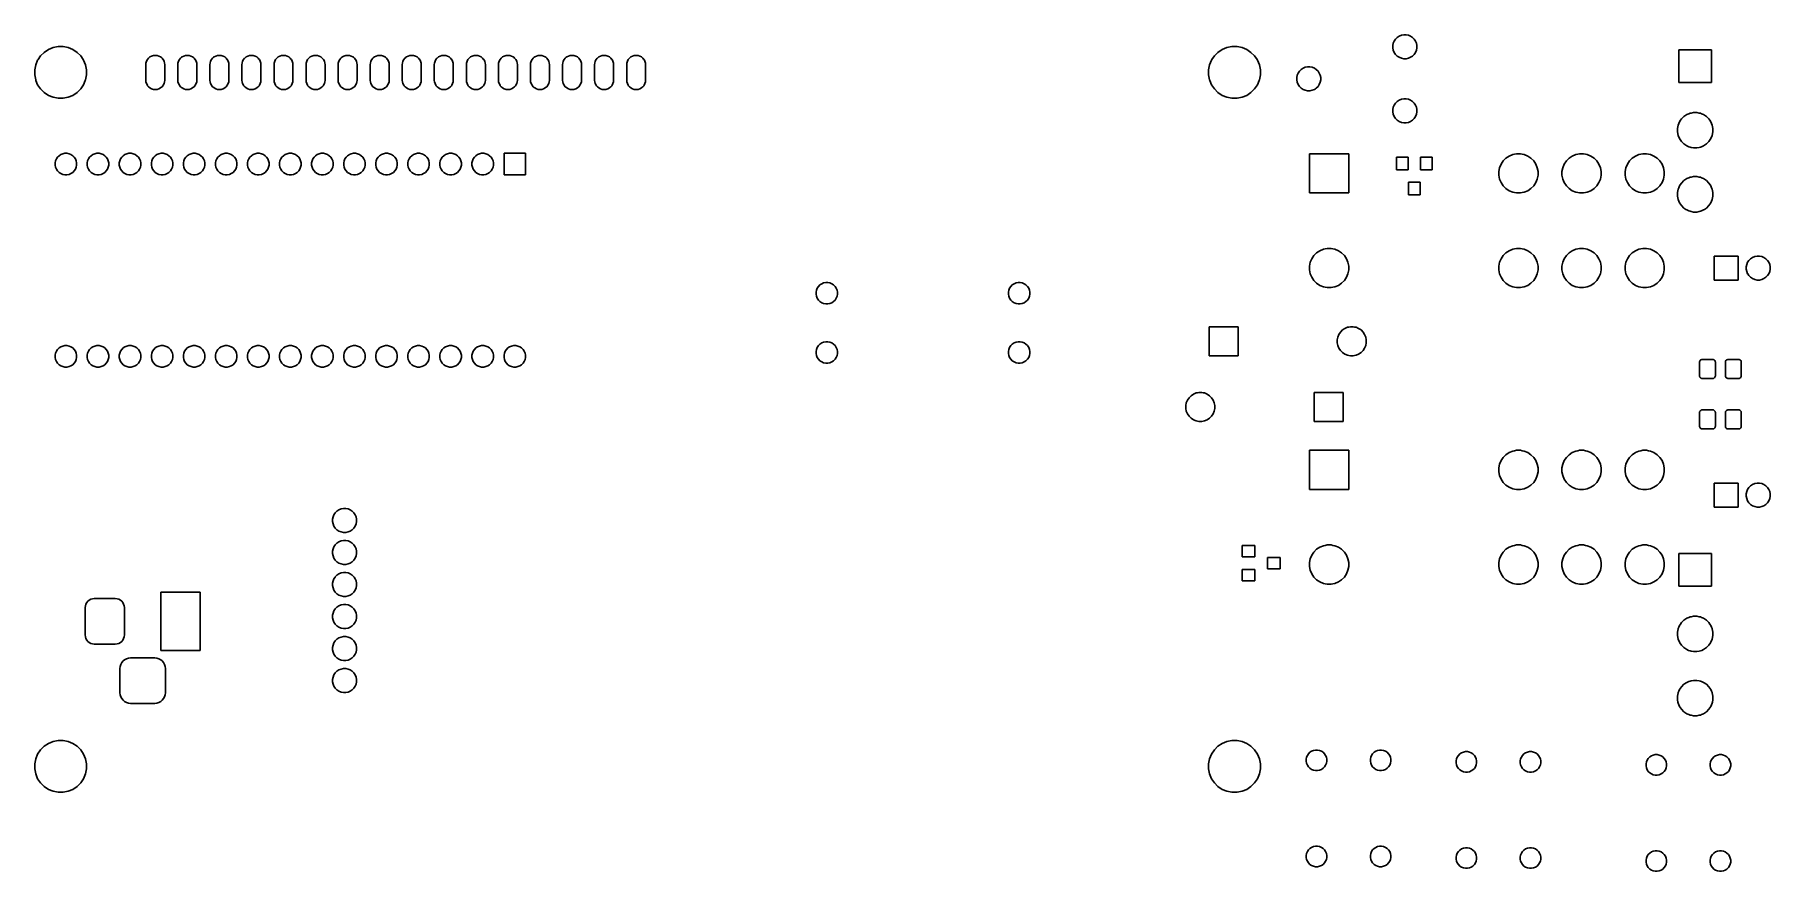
# Model space of a CAD drawing. Extents: x 29 to 167, y -137 to -71.
import ezdxf

# ---------------------------------------------------------------- set-up
doc = ezdxf.new("R2010")
doc.units = 0
doc.layers.add('BLACK', color=7, linetype='CONTINUOUS')

msp = doc.modelspace()

# ---------------------------------------------------------------- linework, layer by layer
at = {"layer": 'BLACK', "linetype": 'CONTINUOUS'}
for p, q in [((30.9017, -71.5278), (31.298, -71.449)), ((31.298, -71.449), (31.702, -71.449)), ((31.702, -71.449), (32.0983, -71.5278)), ((123.902, -71.5278), (124.298, -71.449)), ((124.298, -71.449), (124.702, -71.449)), ((124.702, -71.449), (125.098, -71.5278)), ((137.049, -71.3663), (137.086, -71.1826)), ((137.049, -71.5537), (137.049, -71.3663)), ((137.086, -71.1826), (137.157, -71.0095)), ((137.157, -71.0095), (137.261, -70.8538)), ((137.261, -70.8538), (137.394, -70.7213)), ((137.261, -70.8538), (137.261, -70.8538)), ((137.394, -70.7213), (137.55, -70.6172)), ((137.55, -70.6172), (137.723, -70.5455)), ((137.55, -70.6172), (137.55, -70.6172)), ((137.723, -70.5455), (137.906, -70.509)), ((137.906, -70.509), (138.094, -70.509)), ((138.094, -70.509), (138.277, -70.5455)), ((138.277, -70.5455), (138.45, -70.6172)), ((138.45, -70.6172), (138.45, -70.6172)), ((138.45, -70.6172), (138.606, -70.7213)), ((138.606, -70.7213), (138.739, -70.8538)), ((138.739, -70.8538), (138.739, -70.8538)), ((138.739, -70.8538), (138.843, -71.0095)), ((138.843, -71.0095), (138.914, -71.1826)), ((138.914, -71.1826), (138.951, -71.3663)), ((138.951, -71.3663), (138.951, -71.5537)), ((29.5278, -72.9017), (29.6824, -72.5285)), ((29.6824, -72.5285), (29.7143, -72.4808)), ((29.7143, -72.4808), (29.9069, -72.1926)), ((29.9069, -72.1926), (30.1926, -71.9069)), ((30.1926, -71.9069), (30.5285, -71.6824)), ((30.5285, -71.6824), (30.9017, -71.5278)), ((30.5285, -71.6824), (30.5285, -71.6824)), ((32.0983, -71.5278), (32.4715, -71.6824)), ((32.4715, -71.6824), (32.4715, -71.6824)), ((32.4715, -71.6824), (32.8074, -71.9069)), ((32.8074, -71.9069), (33.0931, -72.1926)), ((33.0931, -72.1926), (33.2857, -72.4808)), ((33.2857, -72.4808), (33.3176, -72.5285)), ((33.3176, -72.5285), (33.4722, -72.9017)), ((38.249, -72.8631), (38.2599, -72.7528)), ((38.249, -74.1369), (38.249, -72.8631)), ((38.2599, -72.7528), (38.3028, -72.6112)), ((38.3028, -72.6112), (38.3725, -72.4807)), ((38.3725, -72.4807), (38.4598, -72.3745)), ((38.4598, -72.3745), (38.4664, -72.3664)), ((38.4664, -72.3664), (38.5439, -72.3028)), ((38.5439, -72.3028), (38.5807, -72.2725)), ((38.5807, -72.2725), (38.7112, -72.2028)), ((38.7112, -72.2028), (38.8528, -72.1599)), ((38.8528, -72.1599), (39, -72.1454)), ((39, -72.1454), (39.1472, -72.1599)), ((39.1472, -72.1599), (39.2888, -72.2028)), ((39.2888, -72.2028), (39.4193, -72.2725)), ((39.4193, -72.2725), (39.4561, -72.3028)), ((39.4561, -72.3028), (39.5336, -72.3664)), ((39.5336, -72.3664), (39.5908, -72.4361)), ((39.5908, -72.4361), (39.6275, -72.4807)), ((39.6275, -72.4807), (39.6972, -72.6112)), ((39.6972, -72.6112), (39.7401, -72.7528)), ((39.7401, -72.7528), (39.751, -72.8631)), ((39.751, -72.8631), (39.751, -74.1369)), ((40.789, -72.8631), (40.7999, -72.7528)), ((40.789, -74.1369), (40.789, -72.8631)), ((40.7999, -72.7528), (40.8428, -72.6112)), ((40.8428, -72.6112), (40.9125, -72.4807)), ((40.9125, -72.4807), (40.9998, -72.3745)), ((40.9998, -72.3745), (41.0064, -72.3664)), ((41.0064, -72.3664), (41.0839, -72.3028)), ((41.0839, -72.3028), (41.1207, -72.2725)), ((41.1207, -72.2725), (41.2512, -72.2028)), ((41.2512, -72.2028), (41.3928, -72.1599)), ((41.3928, -72.1599), (41.54, -72.1454)), ((41.54, -72.1454), (41.6872, -72.1599)), ((41.6872, -72.1599), (41.8288, -72.2028)), ((41.8288, -72.2028), (41.9593, -72.2725)), ((41.9593, -72.2725), (41.9961, -72.3028)), ((41.9961, -72.3028), (42.0736, -72.3664)), ((42.0736, -72.3664), (42.1308, -72.4361)), ((42.1308, -72.4361), (42.1675, -72.4807)), ((42.1675, -72.4807), (42.2372, -72.6112)), ((42.2372, -72.6112), (42.2801, -72.7528)), ((42.2801, -72.7528), (42.291, -72.8631)), ((42.291, -72.8631), (42.291, -74.1369)), ((43.329, -72.8631), (43.3399, -72.7528)), ((43.329, -74.1369), (43.329, -72.8631)), ((43.3399, -72.7528), (43.3828, -72.6112)), ((43.3828, -72.6112), (43.4525, -72.4807)), ((43.4525, -72.4807), (43.5398, -72.3745)), ((43.5398, -72.3745), (43.5464, -72.3664)), ((43.5464, -72.3664), (43.6239, -72.3028)), ((43.6239, -72.3028), (43.6607, -72.2725)), ((43.6607, -72.2725), (43.7912, -72.2028)), ((43.7912, -72.2028), (43.9328, -72.1599)), ((43.9328, -72.1599), (44.08, -72.1454)), ((44.08, -72.1454), (44.2272, -72.1599)), ((44.2272, -72.1599), (44.3688, -72.2028)), ((44.3688, -72.2028), (44.4993, -72.2725)), ((44.4993, -72.2725), (44.5361, -72.3028)), ((44.5361, -72.3028), (44.6136, -72.3664)), ((44.6136, -72.3664), (44.6708, -72.4361)), ((44.6708, -72.4361), (44.7075, -72.4807)), ((44.7075, -72.4807), (44.7772, -72.6112)), ((44.7772, -72.6112), (44.8201, -72.7528)), ((44.8201, -72.7528), (44.831, -72.8631)), ((44.831, -72.8631), (44.831, -74.1369)), ((45.869, -72.8631), (45.8799, -72.7528)), ((45.869, -74.1369), (45.869, -72.8631)), ((45.8799, -72.7528), (45.9228, -72.6112)), ((45.9228, -72.6112), (45.9925, -72.4807)), ((45.9925, -72.4807), (46.0798, -72.3745)), ((46.0798, -72.3745), (46.0864, -72.3664)), ((46.0864, -72.3664), (46.1639, -72.3028)), ((46.1639, -72.3028), (46.2007, -72.2725)), ((46.2007, -72.2725), (46.3312, -72.2028)), ((46.3312, -72.2028), (46.4728, -72.1599)), ((46.4728, -72.1599), (46.62, -72.1454)), ((46.62, -72.1454), (46.7672, -72.1599)), ((46.7672, -72.1599), (46.9088, -72.2028)), ((46.9088, -72.2028), (47.0393, -72.2725)), ((47.0393, -72.2725), (47.0761, -72.3028)), ((47.0761, -72.3028), (47.1536, -72.3664)), ((47.1536, -72.3664), (47.2108, -72.4361)), ((47.2108, -72.4361), (47.2475, -72.4807)), ((47.2475, -72.4807), (47.3172, -72.6112)), ((47.3172, -72.6112), (47.3601, -72.7528)), ((47.3601, -72.7528), (47.371, -72.8631)), ((47.371, -72.8631), (47.371, -74.1369)), ((48.409, -72.8631), (48.4199, -72.7528)), ((48.409, -74.1369), (48.409, -72.8631)), ((48.4199, -72.7528), (48.4628, -72.6112)), ((48.4628, -72.6112), (48.5325, -72.4807)), ((48.5325, -72.4807), (48.6198, -72.3745)), ((48.6198, -72.3745), (48.6264, -72.3664)), ((48.6264, -72.3664), (48.7039, -72.3028)), ((48.7039, -72.3028), (48.7407, -72.2725)), ((48.7407, -72.2725), (48.8712, -72.2028)), ((48.8712, -72.2028), (49.0128, -72.1599)), ((49.0128, -72.1599), (49.16, -72.1454)), ((49.16, -72.1454), (49.3072, -72.1599)), ((49.3072, -72.1599), (49.4488, -72.2028)), ((49.4488, -72.2028), (49.5793, -72.2725)), ((49.5793, -72.2725), (49.6161, -72.3028)), ((49.6161, -72.3028), (49.6936, -72.3664)), ((49.6936, -72.3664), (49.7508, -72.4361)), ((49.7508, -72.4361), (49.7875, -72.4807)), ((49.7875, -72.4807), (49.8572, -72.6112)), ((49.8572, -72.6112), (49.9001, -72.7528)), ((49.9001, -72.7528), (49.911, -72.8631)), ((49.911, -72.8631), (49.911, -74.1369)), ((50.949, -72.8631), (50.9599, -72.7528)), ((50.949, -74.1369), (50.949, -72.8631)), ((50.9599, -72.7528), (51.0028, -72.6112)), ((51.0028, -72.6112), (51.0725, -72.4807)), ((51.0725, -72.4807), (51.1598, -72.3745)), ((51.1598, -72.3745), (51.1664, -72.3664)), ((51.1664, -72.3664), (51.2439, -72.3028)), ((51.2439, -72.3028), (51.2807, -72.2725)), ((51.2807, -72.2725), (51.4112, -72.2028)), ((51.4112, -72.2028), (51.5528, -72.1599)), ((51.5528, -72.1599), (51.7, -72.1454)), ((51.7, -72.1454), (51.8472, -72.1599)), ((51.8472, -72.1599), (51.9888, -72.2028)), ((51.9888, -72.2028), (52.1193, -72.2725)), ((52.1193, -72.2725), (52.1561, -72.3028)), ((52.1561, -72.3028), (52.2336, -72.3664)), ((52.2336, -72.3664), (52.2908, -72.4361)), ((52.2908, -72.4361), (52.3275, -72.4807)), ((52.3275, -72.4807), (52.3972, -72.6112)), ((52.3972, -72.6112), (52.4401, -72.7528)), ((52.4401, -72.7528), (52.451, -72.8631)), ((52.451, -72.8631), (52.451, -74.1369)), ((53.489, -72.8631), (53.4999, -72.7528)), ((53.489, -74.1369), (53.489, -72.8631)), ((53.4999, -72.7528), (53.5428, -72.6112)), ((53.5428, -72.6112), (53.6125, -72.4807)), ((53.6125, -72.4807), (53.6998, -72.3745)), ((53.6998, -72.3745), (53.7064, -72.3664)), ((53.7064, -72.3664), (53.7839, -72.3028)), ((53.7839, -72.3028), (53.8207, -72.2725)), ((53.8207, -72.2725), (53.9512, -72.2028)), ((53.9512, -72.2028), (54.0928, -72.1599)), ((54.0928, -72.1599), (54.24, -72.1454)), ((54.24, -72.1454), (54.3872, -72.1599)), ((54.3872, -72.1599), (54.5288, -72.2028)), ((54.5288, -72.2028), (54.6593, -72.2725)), ((54.6593, -72.2725), (54.6961, -72.3028)), ((54.6961, -72.3028), (54.7736, -72.3664)), ((54.7736, -72.3664), (54.8308, -72.4361)), ((54.8308, -72.4361), (54.8675, -72.4807)), ((54.8675, -72.4807), (54.9372, -72.6112)), ((54.9372, -72.6112), (54.9801, -72.7528)), ((54.9801, -72.7528), (54.991, -72.8631)), ((54.991, -72.8631), (54.991, -74.1369)), ((56.029, -72.8631), (56.0399, -72.7528)), ((56.029, -74.1369), (56.029, -72.8631)), ((56.0399, -72.7528), (56.0828, -72.6112)), ((56.0828, -72.6112), (56.1525, -72.4807)), ((56.1525, -72.4807), (56.2398, -72.3745)), ((56.2398, -72.3745), (56.2464, -72.3664)), ((56.2464, -72.3664), (56.3239, -72.3028)), ((56.3239, -72.3028), (56.3607, -72.2725)), ((56.3607, -72.2725), (56.4912, -72.2028)), ((56.4912, -72.2028), (56.6328, -72.1599)), ((56.6328, -72.1599), (56.78, -72.1454)), ((56.78, -72.1454), (56.9272, -72.1599)), ((56.9272, -72.1599), (57.0688, -72.2028)), ((57.0688, -72.2028), (57.1993, -72.2725)), ((57.1993, -72.2725), (57.2361, -72.3028)), ((57.2361, -72.3028), (57.3136, -72.3664)), ((57.3136, -72.3664), (57.3708, -72.4361)), ((57.3708, -72.4361), (57.4075, -72.4807)), ((57.4075, -72.4807), (57.4772, -72.6112)), ((57.4772, -72.6112), (57.5201, -72.7528)), ((57.5201, -72.7528), (57.531, -72.8631)), ((57.531, -72.8631), (57.531, -74.1369)), ((58.569, -72.8631), (58.5799, -72.7528)), ((58.569, -74.1369), (58.569, -72.8631)), ((58.5799, -72.7528), (58.6228, -72.6112)), ((58.6228, -72.6112), (58.6925, -72.4807)), ((58.6925, -72.4807), (58.7798, -72.3745)), ((58.7798, -72.3745), (58.7864, -72.3664)), ((58.7864, -72.3664), (58.8639, -72.3028)), ((58.8639, -72.3028), (58.9007, -72.2725)), ((58.9007, -72.2725), (59.0312, -72.2028)), ((59.0312, -72.2028), (59.1728, -72.1599)), ((59.1728, -72.1599), (59.32, -72.1454)), ((59.32, -72.1454), (59.4672, -72.1599)), ((59.4672, -72.1599), (59.6088, -72.2028)), ((59.6088, -72.2028), (59.7393, -72.2725)), ((59.7393, -72.2725), (59.7761, -72.3028)), ((59.7761, -72.3028), (59.8536, -72.3664)), ((59.8536, -72.3664), (59.9108, -72.4361)), ((59.9108, -72.4361), (59.9475, -72.4807)), ((59.9475, -72.4807), (60.0172, -72.6112)), ((60.0172, -72.6112), (60.0601, -72.7528)), ((60.0601, -72.7528), (60.071, -72.8631)), ((60.071, -72.8631), (60.071, -74.1369)), ((61.109, -72.8631), (61.1199, -72.7528)), ((61.109, -74.1369), (61.109, -72.8631)), ((61.1199, -72.7528), (61.1628, -72.6112)), ((61.1628, -72.6112), (61.2325, -72.4807)), ((61.2325, -72.4807), (61.3198, -72.3745)), ((61.3198, -72.3745), (61.3264, -72.3664)), ((61.3264, -72.3664), (61.4039, -72.3028)), ((61.4039, -72.3028), (61.4407, -72.2725)), ((61.4407, -72.2725), (61.5712, -72.2028)), ((61.5712, -72.2028), (61.7128, -72.1599)), ((61.7128, -72.1599), (61.86, -72.1454)), ((61.86, -72.1454), (62.0072, -72.1599)), ((62.0072, -72.1599), (62.1488, -72.2028)), ((62.1488, -72.2028), (62.2793, -72.2725)), ((62.2793, -72.2725), (62.3161, -72.3028)), ((62.3161, -72.3028), (62.3936, -72.3664)), ((62.3936, -72.3664), (62.4508, -72.4361)), ((62.4508, -72.4361), (62.4875, -72.4807)), ((62.4875, -72.4807), (62.5572, -72.6112)), ((62.5572, -72.6112), (62.6001, -72.7528)), ((62.6001, -72.7528), (62.611, -72.8631)), ((62.611, -72.8631), (62.611, -74.1369)), ((63.649, -72.8631), (63.6599, -72.7528)), ((63.649, -74.1369), (63.649, -72.8631)), ((63.6599, -72.7528), (63.7028, -72.6112)), ((63.7028, -72.6112), (63.7725, -72.4807)), ((63.7725, -72.4807), (63.8598, -72.3745)), ((63.8598, -72.3745), (63.8664, -72.3664)), ((63.8664, -72.3664), (63.9439, -72.3028)), ((63.9439, -72.3028), (63.9807, -72.2725)), ((63.9807, -72.2725), (64.1112, -72.2028)), ((64.1112, -72.2028), (64.2528, -72.1599)), ((64.2528, -72.1599), (64.4, -72.1454)), ((64.4, -72.1454), (64.5472, -72.1599)), ((64.5472, -72.1599), (64.6888, -72.2028)), ((64.6888, -72.2028), (64.8193, -72.2725)), ((64.8193, -72.2725), (64.8561, -72.3028)), ((64.8561, -72.3028), (64.9336, -72.3664)), ((64.9336, -72.3664), (64.9908, -72.4361)), ((64.9908, -72.4361), (65.0275, -72.4807)), ((65.0275, -72.4807), (65.0972, -72.6112)), ((65.0972, -72.6112), (65.1401, -72.7528)), ((65.1401, -72.7528), (65.151, -72.8631)), ((65.151, -72.8631), (65.151, -74.1369)), ((66.189, -72.8631), (66.1999, -72.7528)), ((66.189, -74.1369), (66.189, -72.8631)), ((66.1999, -72.7528), (66.2428, -72.6112)), ((66.2428, -72.6112), (66.3125, -72.4807)), ((66.3125, -72.4807), (66.3998, -72.3745)), ((66.3998, -72.3745), (66.4064, -72.3664)), ((66.4064, -72.3664), (66.4839, -72.3028)), ((66.4839, -72.3028), (66.5207, -72.2725)), ((66.5207, -72.2725), (66.6512, -72.2028)), ((66.6512, -72.2028), (66.7928, -72.1599)), ((66.7928, -72.1599), (66.94, -72.1454)), ((66.94, -72.1454), (67.0872, -72.1599)), ((67.0872, -72.1599), (67.2288, -72.2028)), ((67.2288, -72.2028), (67.3593, -72.2725)), ((67.3593, -72.2725), (67.3961, -72.3028)), ((67.3961, -72.3028), (67.4736, -72.3664)), ((67.4736, -72.3664), (67.5308, -72.4361)), ((67.5308, -72.4361), (67.5675, -72.4807)), ((67.5675, -72.4807), (67.6372, -72.6112)), ((67.6372, -72.6112), (67.6801, -72.7528)), ((67.6801, -72.7528), (67.691, -72.8631)), ((67.691, -72.8631), (67.691, -74.1369)), ((68.729, -72.8631), (68.7399, -72.7528)), ((68.729, -74.1369), (68.729, -72.8631)), ((68.7399, -72.7528), (68.7828, -72.6112)), ((68.7828, -72.6112), (68.8525, -72.4807)), ((68.8525, -72.4807), (68.9398, -72.3745)), ((68.9398, -72.3745), (68.9464, -72.3664)), ((68.9464, -72.3664), (69.0239, -72.3028)), ((69.0239, -72.3028), (69.0607, -72.2725)), ((69.0607, -72.2725), (69.1912, -72.2028)), ((69.1912, -72.2028), (69.3328, -72.1599)), ((69.3328, -72.1599), (69.48, -72.1454)), ((69.48, -72.1454), (69.6272, -72.1599)), ((69.6272, -72.1599), (69.7688, -72.2028)), ((69.7688, -72.2028), (69.8993, -72.2725)), ((69.8993, -72.2725), (69.9361, -72.3028)), ((69.9361, -72.3028), (70.0136, -72.3664)), ((70.0136, -72.3664), (70.0708, -72.4361)), ((70.0708, -72.4361), (70.1075, -72.4807)), ((70.1075, -72.4807), (70.1772, -72.6112)), ((70.1772, -72.6112), (70.2201, -72.7528)), ((70.2201, -72.7528), (70.231, -72.8631)), ((70.231, -72.8631), (70.231, -74.1369)), ((71.269, -72.8631), (71.2799, -72.7528)), ((71.269, -74.1369), (71.269, -72.8631)), ((71.2799, -72.7528), (71.3228, -72.6112)), ((71.3228, -72.6112), (71.3925, -72.4807)), ((71.3925, -72.4807), (71.4798, -72.3745)), ((71.4798, -72.3745), (71.4864, -72.3664)), ((71.4864, -72.3664), (71.5639, -72.3028)), ((71.5639, -72.3028), (71.6007, -72.2725)), ((71.6007, -72.2725), (71.7312, -72.2028)), ((71.7312, -72.2028), (71.8728, -72.1599)), ((71.8728, -72.1599), (72.02, -72.1454)), ((72.02, -72.1454), (72.1672, -72.1599)), ((72.1672, -72.1599), (72.3088, -72.2028)), ((72.3088, -72.2028), (72.4393, -72.2725)), ((72.4393, -72.2725), (72.4761, -72.3028)), ((72.4761, -72.3028), (72.5536, -72.3664)), ((72.5536, -72.3664), (72.6108, -72.4361)), ((72.6108, -72.4361), (72.6475, -72.4807)), ((72.6475, -72.4807), (72.7172, -72.6112)), ((72.7172, -72.6112), (72.7601, -72.7528)), ((72.7601, -72.7528), (72.771, -72.8631)), ((72.771, -72.8631), (72.771, -74.1369)), ((73.809, -72.8631), (73.8199, -72.7528)), ((73.809, -74.1369), (73.809, -72.8631)), ((73.8199, -72.7528), (73.8628, -72.6112)), ((73.8628, -72.6112), (73.9325, -72.4807)), ((73.9325, -72.4807), (74.0198, -72.3745)), ((74.0198, -72.3745), (74.0264, -72.3664)), ((74.0264, -72.3664), (74.1039, -72.3028)), ((74.1039, -72.3028), (74.1407, -72.2725)), ((74.1407, -72.2725), (74.2712, -72.2028)), ((74.2712, -72.2028), (74.4128, -72.1599)), ((74.4128, -72.1599), (74.56, -72.1454)), ((74.56, -72.1454), (74.7072, -72.1599)), ((74.7072, -72.1599), (74.8488, -72.2028)), ((74.8488, -72.2028), (74.9793, -72.2725)), ((74.9793, -72.2725), (75.0161, -72.3028)), ((75.0161, -72.3028), (75.0936, -72.3664)), ((75.0936, -72.3664), (75.1508, -72.4361)), ((75.1508, -72.4361), (75.1875, -72.4807)), ((75.1875, -72.4807), (75.2572, -72.6112)), ((75.2572, -72.6112), (75.3001, -72.7528)), ((75.3001, -72.7528), (75.311, -72.8631)), ((75.311, -72.8631), (75.311, -74.1369)), ((76.349, -72.8631), (76.3599, -72.7528)), ((76.349, -74.1369), (76.349, -72.8631)), ((76.3599, -72.7528), (76.4028, -72.6112)), ((76.4028, -72.6112), (76.4725, -72.4807)), ((76.4725, -72.4807), (76.5598, -72.3745)), ((76.5598, -72.3745), (76.5664, -72.3664)), ((76.5664, -72.3664), (76.6439, -72.3028)), ((76.6439, -72.3028), (76.6807, -72.2725)), ((76.6807, -72.2725), (76.8112, -72.2028)), ((76.8112, -72.2028), (76.9528, -72.1599)), ((76.9528, -72.1599), (77.1, -72.1454)), ((77.1, -72.1454), (77.2472, -72.1599)), ((77.2472, -72.1599), (77.3888, -72.2028)), ((77.3888, -72.2028), (77.5193, -72.2725)), ((77.5193, -72.2725), (77.5561, -72.3028)), ((77.5561, -72.3028), (77.6336, -72.3664)), ((77.6336, -72.3664), (77.6908, -72.4361)), ((77.6908, -72.4361), (77.7275, -72.4807)), ((77.7275, -72.4807), (77.7972, -72.6112)), ((77.7972, -72.6112), (77.8401, -72.7528)), ((77.8401, -72.7528), (77.851, -72.8631)), ((77.851, -72.8631), (77.851, -74.1369)), ((122.528, -72.9017), (122.682, -72.5285)), ((122.682, -72.5285), (122.714, -72.4808)), ((122.714, -72.4808), (122.907, -72.1926)), ((122.907, -72.1926), (123.193, -71.9069)), ((123.193, -71.9069), (123.528, -71.6824)), ((123.528, -71.6824), (123.902, -71.5278)), ((123.528, -71.6824), (123.528, -71.6824)), ((125.098, -71.5278), (125.472, -71.6824)), ((125.472, -71.6824), (125.472, -71.6824)), ((125.472, -71.6824), (125.807, -71.9069)), ((125.807, -71.9069), (126.093, -72.1926)), ((126.093, -72.1926), (126.286, -72.4808)), ((126.286, -72.4808), (126.318, -72.5285)), ((126.318, -72.5285), (126.472, -72.9017)), ((137.086, -71.7374), (137.049, -71.5537)), ((137.157, -71.9105), (137.086, -71.7374)), ((137.261, -72.0662), (137.157, -71.9105)), ((137.157, -71.9105), (137.157, -71.9105)), ((137.394, -72.1987), (137.261, -72.0662)), ((137.4, -72.2028), (137.394, -72.1987)), ((137.55, -72.3028), (137.4, -72.2028)), ((137.723, -72.3745), (137.55, -72.3028)), ((137.906, -72.411), (137.723, -72.3745)), ((138.094, -72.411), (137.906, -72.411)), ((138.277, -72.3745), (138.094, -72.411)), ((138.45, -72.3028), (138.277, -72.3745)), ((138.6, -72.2028), (138.45, -72.3028)), ((138.606, -72.1987), (138.6, -72.2028)), ((138.739, -72.0662), (138.606, -72.1987)), ((138.843, -71.9105), (138.739, -72.0662)), ((138.914, -71.7374), (138.843, -71.9105)), ((138.843, -71.9105), (138.843, -71.9105)), ((138.951, -71.5537), (138.914, -71.7374)), ((159.699, -74.301), (159.699, -71.699)), ((159.699, -71.699), (162.301, -71.699)), ((162.301, -71.699), (162.301, -74.301)), ((29.449, -73.298), (29.5278, -72.9017)), ((29.449, -73.702), (29.449, -73.298)), ((29.5278, -74.0983), (29.449, -73.702)), ((29.5438, -74.1369), (29.5278, -74.0983)), ((29.6824, -74.4715), (29.5438, -74.1369)), ((33.4562, -74.1369), (33.3176, -74.4715)), ((33.4722, -74.0983), (33.4562, -74.1369)), ((33.4722, -72.9017), (33.551, -73.298)), ((33.551, -73.702), (33.4722, -74.0983)), ((33.551, -73.298), (33.551, -73.702)), ((38.2599, -74.2472), (38.249, -74.1369)), ((38.3028, -74.3888), (38.2599, -74.2472)), ((39.7401, -74.2472), (39.6972, -74.3888)), ((39.751, -74.1369), (39.7401, -74.2472)), ((40.7999, -74.2472), (40.789, -74.1369)), ((40.8428, -74.3888), (40.7999, -74.2472)), ((42.2801, -74.2472), (42.2372, -74.3888)), ((42.291, -74.1369), (42.2801, -74.2472)), ((43.3399, -74.2472), (43.329, -74.1369)), ((43.3828, -74.3888), (43.3399, -74.2472)), ((44.8201, -74.2472), (44.7772, -74.3888)), ((44.831, -74.1369), (44.8201, -74.2472)), ((45.8799, -74.2472), (45.869, -74.1369)), ((45.9228, -74.3888), (45.8799, -74.2472)), ((47.3601, -74.2472), (47.3172, -74.3888)), ((47.371, -74.1369), (47.3601, -74.2472)), ((48.4199, -74.2472), (48.409, -74.1369)), ((48.4628, -74.3888), (48.4199, -74.2472)), ((49.9001, -74.2472), (49.8572, -74.3888)), ((49.911, -74.1369), (49.9001, -74.2472)), ((50.9599, -74.2472), (50.949, -74.1369)), ((51.0028, -74.3888), (50.9599, -74.2472)), ((52.4401, -74.2472), (52.3972, -74.3888)), ((52.451, -74.1369), (52.4401, -74.2472)), ((53.4999, -74.2472), (53.489, -74.1369)), ((53.5428, -74.3888), (53.4999, -74.2472)), ((54.9801, -74.2472), (54.9372, -74.3888)), ((54.991, -74.1369), (54.9801, -74.2472)), ((56.0399, -74.2472), (56.029, -74.1369)), ((56.0828, -74.3888), (56.0399, -74.2472)), ((57.5201, -74.2472), (57.4772, -74.3888)), ((57.531, -74.1369), (57.5201, -74.2472)), ((58.5799, -74.2472), (58.569, -74.1369)), ((58.6228, -74.3888), (58.5799, -74.2472)), ((60.0601, -74.2472), (60.0172, -74.3888)), ((60.071, -74.1369), (60.0601, -74.2472)), ((61.1199, -74.2472), (61.109, -74.1369)), ((61.1628, -74.3888), (61.1199, -74.2472)), ((62.6001, -74.2472), (62.5572, -74.3888)), ((62.611, -74.1369), (62.6001, -74.2472)), ((63.6599, -74.2472), (63.649, -74.1369)), ((63.7028, -74.3888), (63.6599, -74.2472)), ((65.1401, -74.2472), (65.0972, -74.3888)), ((65.151, -74.1369), (65.1401, -74.2472)), ((66.1999, -74.2472), (66.189, -74.1369)), ((66.2428, -74.3888), (66.1999, -74.2472)), ((67.6801, -74.2472), (67.6372, -74.3888)), ((67.691, -74.1369), (67.6801, -74.2472)), ((68.7399, -74.2472), (68.729, -74.1369)), ((68.7828, -74.3888), (68.7399, -74.2472)), ((70.2201, -74.2472), (70.1772, -74.3888)), ((70.231, -74.1369), (70.2201, -74.2472)), ((71.2799, -74.2472), (71.269, -74.1369)), ((71.3228, -74.3888), (71.2799, -74.2472)), ((72.7601, -74.2472), (72.7172, -74.3888)), ((72.771, -74.1369), (72.7601, -74.2472)), ((73.8199, -74.2472), (73.809, -74.1369)), ((73.8628, -74.3888), (73.8199, -74.2472)), ((75.3001, -74.2472), (75.2572, -74.3888)), ((75.311, -74.1369), (75.3001, -74.2472)), ((76.3599, -74.2472), (76.349, -74.1369)), ((76.4028, -74.3888), (76.3599, -74.2472)), ((77.8401, -74.2472), (77.7972, -74.3888)), ((77.851, -74.1369), (77.8401, -74.2472)), ((122.449, -73.298), (122.528, -72.9017)), ((122.449, -73.702), (122.449, -73.298)), ((122.528, -74.0983), (122.449, -73.702)), ((122.544, -74.1369), (122.528, -74.0983)), ((122.682, -74.4715), (122.544, -74.1369)), ((126.456, -74.1369), (126.318, -74.4715)), ((126.472, -74.0983), (126.456, -74.1369)), ((126.472, -72.9017), (126.551, -73.298)), ((126.551, -73.702), (126.472, -74.0983)), ((126.551, -73.298), (126.551, -73.702)), ((129.429, -73.9063), (129.466, -73.7226)), ((129.429, -74.0937), (129.429, -73.9063)), ((129.466, -74.2774), (129.429, -74.0937)), ((129.466, -73.7226), (129.537, -73.5495)), ((129.537, -73.5495), (129.641, -73.3938)), ((129.641, -73.3938), (129.774, -73.2613)), ((129.641, -73.3938), (129.641, -73.3938)), ((129.774, -73.2613), (129.93, -73.1572)), ((129.93, -73.1572), (130.103, -73.0855)), ((129.93, -73.1572), (129.93, -73.1572)), ((130.103, -73.0855), (130.286, -73.049)), ((130.286, -73.049), (130.474, -73.049)), ((130.474, -73.049), (130.657, -73.0855)), ((130.657, -73.0855), (130.83, -73.1572)), ((130.83, -73.1572), (130.83, -73.1572)), ((130.83, -73.1572), (130.986, -73.2613)), ((130.986, -73.2613), (131.119, -73.3938)), ((131.119, -73.3938), (131.119, -73.3938)), ((131.119, -73.3938), (131.223, -73.5495)), ((131.223, -73.5495), (131.294, -73.7226)), ((131.294, -73.7226), (131.331, -73.9063)), ((131.331, -74.0937), (131.294, -74.2774)), ((131.331, -73.9063), (131.331, -74.0937)), ((29.9069, -74.8074), (29.6824, -74.4715)), ((30.1926, -75.0931), (29.9069, -74.8074)), ((30.5285, -75.3176), (30.1926, -75.0931)), ((30.9017, -75.4722), (30.5285, -75.3176)), ((30.5285, -75.3176), (30.5285, -75.3176)), ((30.5285, -75.3176), (30.5285, -75.3176)), ((31.298, -75.551), (30.9017, -75.4722)), ((31.702, -75.551), (31.298, -75.551)), ((32.0983, -75.4722), (31.702, -75.551)), ((32.4715, -75.3176), (32.0983, -75.4722)), ((32.8074, -75.0931), (32.4715, -75.3176)), ((32.4715, -75.3176), (32.4715, -75.3176)), ((32.4715, -75.3176), (32.4715, -75.3176)), ((33.0931, -74.8074), (32.8074, -75.0931)), ((33.3176, -74.4715), (33.0931, -74.8074)), ((38.3725, -74.5193), (38.3028, -74.3888)), ((38.397, -74.549), (38.3725, -74.5193)), ((38.4664, -74.6336), (38.397, -74.549)), ((38.551, -74.703), (38.4664, -74.6336)), ((38.5807, -74.7275), (38.551, -74.703)), ((38.7112, -74.7972), (38.5807, -74.7275)), ((38.8528, -74.8401), (38.7112, -74.7972)), ((39, -74.8546), (38.8528, -74.8401)), ((39.1472, -74.8401), (39, -74.8546)), ((39.2888, -74.7972), (39.1472, -74.8401)), ((39.4193, -74.7275), (39.2888, -74.7972)), ((39.449, -74.703), (39.4193, -74.7275)), ((39.5336, -74.6336), (39.449, -74.703)), ((39.603, -74.549), (39.5336, -74.6336)), ((39.6275, -74.5193), (39.603, -74.549)), ((39.6972, -74.3888), (39.6275, -74.5193)), ((40.9125, -74.5193), (40.8428, -74.3888)), ((40.937, -74.549), (40.9125, -74.5193)), ((41.0064, -74.6336), (40.937, -74.549)), ((41.091, -74.703), (41.0064, -74.6336)), ((41.1207, -74.7275), (41.091, -74.703)), ((41.2512, -74.7972), (41.1207, -74.7275)), ((41.3928, -74.8401), (41.2512, -74.7972)), ((41.54, -74.8546), (41.3928, -74.8401)), ((41.6872, -74.8401), (41.54, -74.8546)), ((41.8288, -74.7972), (41.6872, -74.8401)), ((41.9593, -74.7275), (41.8288, -74.7972)), ((41.989, -74.703), (41.9593, -74.7275)), ((42.0736, -74.6336), (41.989, -74.703)), ((42.143, -74.549), (42.0736, -74.6336)), ((42.1675, -74.5193), (42.143, -74.549)), ((42.2372, -74.3888), (42.1675, -74.5193)), ((43.4525, -74.5193), (43.3828, -74.3888)), ((43.477, -74.549), (43.4525, -74.5193)), ((43.5464, -74.6336), (43.477, -74.549)), ((43.631, -74.703), (43.5464, -74.6336)), ((43.6607, -74.7275), (43.631, -74.703)), ((43.7912, -74.7972), (43.6607, -74.7275)), ((43.9328, -74.8401), (43.7912, -74.7972)), ((44.08, -74.8546), (43.9328, -74.8401)), ((44.2272, -74.8401), (44.08, -74.8546)), ((44.3688, -74.7972), (44.2272, -74.8401)), ((44.4993, -74.7275), (44.3688, -74.7972)), ((44.529, -74.703), (44.4993, -74.7275)), ((44.6136, -74.6336), (44.529, -74.703)), ((44.683, -74.549), (44.6136, -74.6336)), ((44.7075, -74.5193), (44.683, -74.549)), ((44.7772, -74.3888), (44.7075, -74.5193)), ((45.9925, -74.5193), (45.9228, -74.3888)), ((46.017, -74.549), (45.9925, -74.5193)), ((46.0864, -74.6336), (46.017, -74.549)), ((46.171, -74.703), (46.0864, -74.6336)), ((46.2007, -74.7275), (46.171, -74.703)), ((46.3312, -74.7972), (46.2007, -74.7275)), ((46.4728, -74.8401), (46.3312, -74.7972)), ((46.62, -74.8546), (46.4728, -74.8401)), ((46.7672, -74.8401), (46.62, -74.8546)), ((46.9088, -74.7972), (46.7672, -74.8401)), ((47.0393, -74.7275), (46.9088, -74.7972)), ((47.069, -74.703), (47.0393, -74.7275)), ((47.1536, -74.6336), (47.069, -74.703)), ((47.223, -74.549), (47.1536, -74.6336)), ((47.2475, -74.5193), (47.223, -74.549)), ((47.3172, -74.3888), (47.2475, -74.5193)), ((48.5325, -74.5193), (48.4628, -74.3888)), ((48.557, -74.549), (48.5325, -74.5193)), ((48.6264, -74.6336), (48.557, -74.549)), ((48.711, -74.703), (48.6264, -74.6336)), ((48.7407, -74.7275), (48.711, -74.703)), ((48.8712, -74.7972), (48.7407, -74.7275)), ((49.0128, -74.8401), (48.8712, -74.7972)), ((49.16, -74.8546), (49.0128, -74.8401)), ((49.3072, -74.8401), (49.16, -74.8546)), ((49.4488, -74.7972), (49.3072, -74.8401)), ((49.5793, -74.7275), (49.4488, -74.7972)), ((49.609, -74.703), (49.5793, -74.7275)), ((49.6936, -74.6336), (49.609, -74.703)), ((49.763, -74.549), (49.6936, -74.6336)), ((49.7875, -74.5193), (49.763, -74.549)), ((49.8572, -74.3888), (49.7875, -74.5193)), ((51.0725, -74.5193), (51.0028, -74.3888)), ((51.097, -74.549), (51.0725, -74.5193)), ((51.1664, -74.6336), (51.097, -74.549)), ((51.251, -74.703), (51.1664, -74.6336)), ((51.2807, -74.7275), (51.251, -74.703)), ((51.4112, -74.7972), (51.2807, -74.7275)), ((51.5528, -74.8401), (51.4112, -74.7972)), ((51.7, -74.8546), (51.5528, -74.8401)), ((51.8472, -74.8401), (51.7, -74.8546)), ((51.9888, -74.7972), (51.8472, -74.8401)), ((52.1193, -74.7275), (51.9888, -74.7972)), ((52.149, -74.703), (52.1193, -74.7275)), ((52.2336, -74.6336), (52.149, -74.703)), ((52.303, -74.549), (52.2336, -74.6336)), ((52.3275, -74.5193), (52.303, -74.549)), ((52.3972, -74.3888), (52.3275, -74.5193)), ((53.6125, -74.5193), (53.5428, -74.3888)), ((53.637, -74.549), (53.6125, -74.5193)), ((53.7064, -74.6336), (53.637, -74.549)), ((53.791, -74.703), (53.7064, -74.6336)), ((53.8207, -74.7275), (53.791, -74.703)), ((53.9512, -74.7972), (53.8207, -74.7275)), ((54.0928, -74.8401), (53.9512, -74.7972)), ((54.24, -74.8546), (54.0928, -74.8401)), ((54.3872, -74.8401), (54.24, -74.8546)), ((54.5288, -74.7972), (54.3872, -74.8401)), ((54.6593, -74.7275), (54.5288, -74.7972)), ((54.689, -74.703), (54.6593, -74.7275)), ((54.7736, -74.6336), (54.689, -74.703)), ((54.843, -74.549), (54.7736, -74.6336)), ((54.8675, -74.5193), (54.843, -74.549)), ((54.9372, -74.3888), (54.8675, -74.5193)), ((56.1525, -74.5193), (56.0828, -74.3888)), ((56.177, -74.549), (56.1525, -74.5193)), ((56.2464, -74.6336), (56.177, -74.549)), ((56.331, -74.703), (56.2464, -74.6336)), ((56.3607, -74.7275), (56.331, -74.703)), ((56.4912, -74.7972), (56.3607, -74.7275)), ((56.6328, -74.8401), (56.4912, -74.7972)), ((56.78, -74.8546), (56.6328, -74.8401)), ((56.9272, -74.8401), (56.78, -74.8546)), ((57.0688, -74.7972), (56.9272, -74.8401)), ((57.1993, -74.7275), (57.0688, -74.7972)), ((57.229, -74.703), (57.1993, -74.7275)), ((57.3136, -74.6336), (57.229, -74.703)), ((57.383, -74.549), (57.3136, -74.6336)), ((57.4075, -74.5193), (57.383, -74.549)), ((57.4772, -74.3888), (57.4075, -74.5193)), ((58.6925, -74.5193), (58.6228, -74.3888)), ((58.717, -74.549), (58.6925, -74.5193)), ((58.7864, -74.6336), (58.717, -74.549)), ((58.871, -74.703), (58.7864, -74.6336)), ((58.9007, -74.7275), (58.871, -74.703)), ((59.0312, -74.7972), (58.9007, -74.7275)), ((59.1728, -74.8401), (59.0312, -74.7972)), ((59.32, -74.8546), (59.1728, -74.8401)), ((59.4672, -74.8401), (59.32, -74.8546)), ((59.6088, -74.7972), (59.4672, -74.8401)), ((59.7393, -74.7275), (59.6088, -74.7972)), ((59.769, -74.703), (59.7393, -74.7275)), ((59.8536, -74.6336), (59.769, -74.703)), ((59.923, -74.549), (59.8536, -74.6336)), ((59.9475, -74.5193), (59.923, -74.549)), ((60.0172, -74.3888), (59.9475, -74.5193)), ((61.2325, -74.5193), (61.1628, -74.3888)), ((61.257, -74.549), (61.2325, -74.5193)), ((61.3264, -74.6336), (61.257, -74.549)), ((61.411, -74.703), (61.3264, -74.6336)), ((61.4407, -74.7275), (61.411, -74.703)), ((61.5712, -74.7972), (61.4407, -74.7275)), ((61.7128, -74.8401), (61.5712, -74.7972)), ((61.86, -74.8546), (61.7128, -74.8401)), ((62.0072, -74.8401), (61.86, -74.8546)), ((62.1488, -74.7972), (62.0072, -74.8401)), ((62.2793, -74.7275), (62.1488, -74.7972)), ((62.309, -74.703), (62.2793, -74.7275)), ((62.3936, -74.6336), (62.309, -74.703)), ((62.463, -74.549), (62.3936, -74.6336)), ((62.4875, -74.5193), (62.463, -74.549)), ((62.5572, -74.3888), (62.4875, -74.5193)), ((63.7725, -74.5193), (63.7028, -74.3888)), ((63.797, -74.549), (63.7725, -74.5193)), ((63.8664, -74.6336), (63.797, -74.549)), ((63.951, -74.703), (63.8664, -74.6336)), ((63.9807, -74.7275), (63.951, -74.703)), ((64.1112, -74.7972), (63.9807, -74.7275)), ((64.2528, -74.8401), (64.1112, -74.7972)), ((64.4, -74.8546), (64.2528, -74.8401)), ((64.5472, -74.8401), (64.4, -74.8546)), ((64.6888, -74.7972), (64.5472, -74.8401)), ((64.8193, -74.7275), (64.6888, -74.7972)), ((64.849, -74.703), (64.8193, -74.7275)), ((64.9336, -74.6336), (64.849, -74.703)), ((65.003, -74.549), (64.9336, -74.6336)), ((65.0275, -74.5193), (65.003, -74.549)), ((65.0972, -74.3888), (65.0275, -74.5193)), ((66.3125, -74.5193), (66.2428, -74.3888)), ((66.337, -74.549), (66.3125, -74.5193)), ((66.4064, -74.6336), (66.337, -74.549)), ((66.491, -74.703), (66.4064, -74.6336)), ((66.5207, -74.7275), (66.491, -74.703)), ((66.6512, -74.7972), (66.5207, -74.7275)), ((66.7928, -74.8401), (66.6512, -74.7972)), ((66.94, -74.8546), (66.7928, -74.8401)), ((67.0872, -74.8401), (66.94, -74.8546)), ((67.2288, -74.7972), (67.0872, -74.8401)), ((67.3593, -74.7275), (67.2288, -74.7972)), ((67.389, -74.703), (67.3593, -74.7275)), ((67.4736, -74.6336), (67.389, -74.703)), ((67.543, -74.549), (67.4736, -74.6336)), ((67.5675, -74.5193), (67.543, -74.549)), ((67.6372, -74.3888), (67.5675, -74.5193)), ((68.8525, -74.5193), (68.7828, -74.3888)), ((68.877, -74.549), (68.8525, -74.5193)), ((68.9464, -74.6336), (68.877, -74.549)), ((69.031, -74.703), (68.9464, -74.6336)), ((69.0607, -74.7275), (69.031, -74.703)), ((69.1912, -74.7972), (69.0607, -74.7275)), ((69.3328, -74.8401), (69.1912, -74.7972)), ((69.48, -74.8546), (69.3328, -74.8401)), ((69.6272, -74.8401), (69.48, -74.8546)), ((69.7688, -74.7972), (69.6272, -74.8401)), ((69.8993, -74.7275), (69.7688, -74.7972)), ((69.929, -74.703), (69.8993, -74.7275)), ((70.0136, -74.6336), (69.929, -74.703)), ((70.083, -74.549), (70.0136, -74.6336)), ((70.1075, -74.5193), (70.083, -74.549)), ((70.1772, -74.3888), (70.1075, -74.5193)), ((71.3925, -74.5193), (71.3228, -74.3888)), ((71.417, -74.549), (71.3925, -74.5193)), ((71.4864, -74.6336), (71.417, -74.549)), ((71.571, -74.703), (71.4864, -74.6336)), ((71.6007, -74.7275), (71.571, -74.703)), ((71.7312, -74.7972), (71.6007, -74.7275)), ((71.8728, -74.8401), (71.7312, -74.7972)), ((72.02, -74.8546), (71.8728, -74.8401)), ((72.1672, -74.8401), (72.02, -74.8546)), ((72.3088, -74.7972), (72.1672, -74.8401)), ((72.4393, -74.7275), (72.3088, -74.7972)), ((72.469, -74.703), (72.4393, -74.7275)), ((72.5536, -74.6336), (72.469, -74.703)), ((72.623, -74.549), (72.5536, -74.6336)), ((72.6475, -74.5193), (72.623, -74.549)), ((72.7172, -74.3888), (72.6475, -74.5193)), ((73.9325, -74.5193), (73.8628, -74.3888)), ((73.957, -74.549), (73.9325, -74.5193)), ((74.0264, -74.6336), (73.957, -74.549)), ((74.111, -74.703), (74.0264, -74.6336)), ((74.1407, -74.7275), (74.111, -74.703)), ((74.2712, -74.7972), (74.1407, -74.7275)), ((74.4128, -74.8401), (74.2712, -74.7972)), ((74.56, -74.8546), (74.4128, -74.8401)), ((74.7072, -74.8401), (74.56, -74.8546)), ((74.8488, -74.7972), (74.7072, -74.8401)), ((74.9793, -74.7275), (74.8488, -74.7972)), ((75.009, -74.703), (74.9793, -74.7275)), ((75.0936, -74.6336), (75.009, -74.703)), ((75.163, -74.549), (75.0936, -74.6336)), ((75.1875, -74.5193), (75.163, -74.549)), ((75.2572, -74.3888), (75.1875, -74.5193)), ((76.4725, -74.5193), (76.4028, -74.3888)), ((76.497, -74.549), (76.4725, -74.5193)), ((76.5664, -74.6336), (76.497, -74.549)), ((76.651, -74.703), (76.5664, -74.6336)), ((76.6807, -74.7275), (76.651, -74.703)), ((76.8112, -74.7972), (76.6807, -74.7275)), ((76.9528, -74.8401), (76.8112, -74.7972)), ((77.1, -74.8546), (76.9528, -74.8401)), ((77.2472, -74.8401), (77.1, -74.8546)), ((77.3888, -74.7972), (77.2472, -74.8401)), ((77.5193, -74.7275), (77.3888, -74.7972)), ((77.549, -74.703), (77.5193, -74.7275)), ((77.6336, -74.6336), (77.549, -74.703)), ((77.703, -74.549), (77.6336, -74.6336)), ((77.7275, -74.5193), (77.703, -74.549)), ((77.7972, -74.3888), (77.7275, -74.5193)), ((122.907, -74.8074), (122.682, -74.4715)), ((123.193, -75.0931), (122.907, -74.8074)), ((123.528, -75.3176), (123.193, -75.0931)), ((123.902, -75.4722), (123.528, -75.3176)), ((123.528, -75.3176), (123.528, -75.3176)), ((123.528, -75.3176), (123.528, -75.3176)), ((124.298, -75.551), (123.902, -75.4722)), ((124.702, -75.551), (124.298, -75.551)), ((125.098, -75.4722), (124.702, -75.551)), ((125.472, -75.3176), (125.098, -75.4722)), ((125.807, -75.0931), (125.472, -75.3176)), ((125.472, -75.3176), (125.472, -75.3176)), ((125.472, -75.3176), (125.472, -75.3176)), ((126.093, -74.8074), (125.807, -75.0931)), ((126.318, -74.4715), (126.093, -74.8074)), ((129.537, -74.4505), (129.466, -74.2774)), ((129.641, -74.6062), (129.537, -74.4505)), ((129.537, -74.4505), (129.537, -74.4505)), ((129.774, -74.7387), (129.641, -74.6062)), ((129.852, -74.7911), (129.774, -74.7387)), ((129.93, -74.8428), (129.852, -74.7911)), ((130.103, -74.9145), (129.93, -74.8428)), ((130.286, -74.951), (130.103, -74.9145)), ((130.474, -74.951), (130.286, -74.951)), ((130.657, -74.9145), (130.474, -74.951)), ((130.83, -74.8428), (130.657, -74.9145)), ((130.908, -74.7911), (130.83, -74.8428)), ((130.986, -74.7387), (130.908, -74.7911)), ((131.119, -74.6062), (130.986, -74.7387)), ((131.223, -74.4505), (131.119, -74.6062)), ((131.294, -74.2774), (131.223, -74.4505)), ((131.223, -74.4505), (131.223, -74.4505)), ((137.55, -75.6972), (137.723, -75.6255)), ((137.723, -75.6255), (137.906, -75.589)), ((137.906, -75.589), (138.094, -75.589)), ((138.094, -75.589), (138.277, -75.6255)), ((138.277, -75.6255), (138.45, -75.6972)), ((162.301, -74.301), (159.699, -74.301)), ((137.049, -76.4463), (137.086, -76.2626)), ((137.049, -76.6337), (137.049, -76.4463)), ((137.086, -76.8174), (137.049, -76.6337)), ((137.086, -76.2626), (137.157, -76.0895)), ((137.157, -76.9905), (137.086, -76.8174)), ((137.157, -76.0895), (137.261, -75.9338)), ((137.261, -77.1462), (137.157, -76.9905)), ((137.157, -76.9905), (137.157, -76.9905)), ((137.261, -75.9338), (137.394, -75.8013)), ((137.261, -75.9338), (137.261, -75.9338)), ((137.394, -75.8013), (137.55, -75.6972)), ((137.55, -75.6972), (137.55, -75.6972)), ((138.45, -75.6972), (138.45, -75.6972)), ((138.45, -75.6972), (138.606, -75.8013)), ((138.606, -75.8013), (138.739, -75.9338)), ((138.739, -75.9338), (138.739, -75.9338)), ((138.739, -75.9338), (138.843, -76.0895)), ((138.843, -76.9905), (138.739, -77.1462)), ((138.843, -76.0895), (138.914, -76.2626)), ((138.914, -76.8174), (138.843, -76.9905)), ((138.843, -76.9905), (138.843, -76.9905)), ((138.914, -76.2626), (138.951, -76.4463)), ((138.951, -76.6337), (138.914, -76.8174)), ((138.951, -76.4463), (138.951, -76.6337)), ((159.912, -77.1869), (160.107, -76.9918)), ((160.107, -76.9918), (160.336, -76.8384)), ((160.336, -76.8384), (160.486, -76.7766)), ((160.336, -76.8384), (160.336, -76.8384)), ((160.486, -76.7766), (160.591, -76.7328)), ((160.591, -76.7328), (160.682, -76.7149)), ((160.682, -76.7149), (160.862, -76.679)), ((160.862, -76.679), (161.138, -76.679)), ((161.138, -76.679), (161.318, -76.7149)), ((161.318, -76.7149), (161.409, -76.7328)), ((161.409, -76.7328), (161.514, -76.7766)), ((161.514, -76.7766), (161.664, -76.8384)), ((161.664, -76.8384), (161.664, -76.8384)), ((161.664, -76.8384), (161.893, -76.9918)), ((161.893, -76.9918), (162.088, -77.1869)), ((137.394, -77.2787), (137.261, -77.1462)), ((137.472, -77.3311), (137.394, -77.2787)), ((137.55, -77.3828), (137.472, -77.3311)), ((137.723, -77.4545), (137.55, -77.3828)), ((137.906, -77.491), (137.723, -77.4545)), ((138.094, -77.491), (137.906, -77.491)), ((138.277, -77.4545), (138.094, -77.491)), ((138.45, -77.3828), (138.277, -77.4545)), ((138.528, -77.3311), (138.45, -77.3828)), ((138.606, -77.2787), (138.528, -77.3311)), ((138.739, -77.1462), (138.606, -77.2787)), ((159.599, -77.942), (159.653, -77.6713)), ((159.599, -78.218), (159.599, -77.942)), ((159.653, -78.4887), (159.599, -78.218)), ((159.653, -77.6713), (159.758, -77.4164)), ((159.758, -77.4164), (159.85, -77.2787)), ((159.85, -77.2787), (159.912, -77.1869)), ((162.088, -77.1869), (162.15, -77.2787)), ((162.15, -77.2787), (162.242, -77.4164)), ((162.242, -77.4164), (162.347, -77.6713)), ((162.347, -77.6713), (162.401, -77.942)), ((162.401, -78.218), (162.347, -78.4887)), ((162.401, -77.942), (162.401, -78.218)), ((159.758, -78.7436), (159.653, -78.4887)), ((159.912, -78.9731), (159.758, -78.7436)), ((159.758, -78.7436), (159.758, -78.7436)), ((160.107, -79.1682), (159.912, -78.9731)), ((160.26, -79.2707), (160.107, -79.1682)), ((160.336, -79.3216), (160.26, -79.2707)), ((160.486, -79.3834), (160.336, -79.3216)), ((160.591, -79.4272), (160.486, -79.3834)), ((160.682, -79.4451), (160.591, -79.4272)), ((160.862, -79.481), (160.682, -79.4451)), ((161.138, -79.481), (160.862, -79.481)), ((161.318, -79.4451), (161.138, -79.481)), ((161.409, -79.4272), (161.318, -79.4451)), ((161.514, -79.3834), (161.409, -79.4272)), ((161.664, -79.3216), (161.514, -79.3834)), ((161.74, -79.2707), (161.664, -79.3216)), ((161.893, -79.1682), (161.74, -79.2707)), ((162.088, -78.9731), (161.893, -79.1682)), ((162.242, -78.7436), (162.088, -78.9731)), ((162.347, -78.4887), (162.242, -78.7436)), ((162.242, -78.7436), (162.242, -78.7436)), ((31.069, -80.6762), (31.1017, -80.5118)), ((31.069, -80.8438), (31.069, -80.6762)), ((31.1017, -81.0082), (31.069, -80.8438)), ((31.1017, -80.5118), (31.1659, -80.3569)), ((31.1659, -81.1631), (31.1017, -81.0082)), ((31.1659, -80.3569), (31.259, -80.2175)), ((31.259, -80.2175), (31.3775, -80.099)), ((31.3775, -80.099), (31.5169, -80.0059)), ((31.5169, -80.0059), (31.6718, -79.9417)), ((31.6718, -79.9417), (31.8362, -79.909)), ((31.8362, -79.909), (32.0038, -79.909)), ((32.0038, -79.909), (32.1682, -79.9417)), ((32.1682, -79.9417), (32.3231, -80.0059)), ((32.3231, -80.0059), (32.4625, -80.099)), ((32.4625, -80.099), (32.581, -80.2175)), ((32.581, -80.2175), (32.6741, -80.3569)), ((32.6741, -80.3569), (32.7383, -80.5118)), ((32.7383, -81.0082), (32.6741, -81.1631)), ((32.7383, -80.5118), (32.771, -80.6762)), ((32.771, -80.8438), (32.7383, -81.0082)), ((32.771, -80.6762), (32.771, -80.8438)), ((33.609, -80.6762), (33.6417, -80.5118)), ((33.609, -80.8438), (33.609, -80.6762)), ((33.6417, -81.0082), (33.609, -80.8438)), ((33.6417, -80.5118), (33.7059, -80.3569)), ((33.7059, -81.1631), (33.6417, -81.0082)), ((33.7059, -80.3569), (33.799, -80.2175)), ((33.799, -80.2175), (33.9175, -80.099)), ((33.9175, -80.099), (34.0569, -80.0059)), ((34.0569, -80.0059), (34.2118, -79.9417)), ((34.2118, -79.9417), (34.3762, -79.909)), ((34.3762, -79.909), (34.5438, -79.909)), ((34.5438, -79.909), (34.7082, -79.9417)), ((34.7082, -79.9417), (34.8631, -80.0059)), ((34.8631, -80.0059), (35.0025, -80.099)), ((35.0025, -80.099), (35.121, -80.2175)), ((35.121, -80.2175), (35.2141, -80.3569)), ((35.2141, -80.3569), (35.2783, -80.5118)), ((35.2783, -81.0082), (35.2141, -81.1631)), ((35.2783, -80.5118), (35.311, -80.6762)), ((35.311, -80.8438), (35.2783, -81.0082)), ((35.311, -80.6762), (35.311, -80.8438)), ((36.149, -80.6762), (36.1817, -80.5118)), ((36.149, -80.8438), (36.149, -80.6762)), ((36.1817, -81.0082), (36.149, -80.8438)), ((36.1817, -80.5118), (36.2459, -80.3569)), ((36.2459, -81.1631), (36.1817, -81.0082)), ((36.2459, -80.3569), (36.339, -80.2175)), ((36.339, -80.2175), (36.4575, -80.099)), ((36.4575, -80.099), (36.5969, -80.0059)), ((36.5969, -80.0059), (36.7518, -79.9417)), ((36.7518, -79.9417), (36.9162, -79.909)), ((36.9162, -79.909), (37.0838, -79.909)), ((37.0838, -79.909), (37.2482, -79.9417)), ((37.2482, -79.9417), (37.4031, -80.0059)), ((37.4031, -80.0059), (37.5425, -80.099)), ((37.5425, -80.099), (37.661, -80.2175)), ((37.661, -80.2175), (37.7541, -80.3569)), ((37.7541, -80.3569), (37.8183, -80.5118)), ((37.8183, -81.0082), (37.7541, -81.1631)), ((37.8183, -80.5118), (37.851, -80.6762)), ((37.851, -80.8438), (37.8183, -81.0082)), ((37.851, -80.6762), (37.851, -80.8438)), ((38.689, -80.6762), (38.7217, -80.5118)), ((38.689, -80.8438), (38.689, -80.6762)), ((38.7217, -81.0082), (38.689, -80.8438)), ((38.7217, -80.5118), (38.7859, -80.3569)), ((38.7859, -81.1631), (38.7217, -81.0082)), ((38.7859, -80.3569), (38.879, -80.2175)), ((38.879, -80.2175), (38.9975, -80.099)), ((38.9975, -80.099), (39.1369, -80.0059)), ((39.1369, -80.0059), (39.2918, -79.9417)), ((39.2918, -79.9417), (39.4562, -79.909)), ((39.4562, -79.909), (39.6238, -79.909)), ((39.6238, -79.909), (39.7882, -79.9417)), ((39.7882, -79.9417), (39.9431, -80.0059)), ((39.9431, -80.0059), (40.0825, -80.099)), ((40.0825, -80.099), (40.201, -80.2175)), ((40.201, -80.2175), (40.2941, -80.3569)), ((40.2941, -80.3569), (40.3583, -80.5118)), ((40.3583, -81.0082), (40.2941, -81.1631)), ((40.3583, -80.5118), (40.391, -80.6762)), ((40.391, -80.8438), (40.3583, -81.0082)), ((40.391, -80.6762), (40.391, -80.8438)), ((41.229, -80.6762), (41.2617, -80.5118)), ((41.229, -80.8438), (41.229, -80.6762)), ((41.2617, -81.0082), (41.229, -80.8438)), ((41.2617, -80.5118), (41.3259, -80.3569)), ((41.3259, -81.1631), (41.2617, -81.0082)), ((41.3259, -80.3569), (41.419, -80.2175)), ((41.419, -80.2175), (41.5375, -80.099)), ((41.5375, -80.099), (41.6769, -80.0059)), ((41.6769, -80.0059), (41.8318, -79.9417)), ((41.8318, -79.9417), (41.9962, -79.909)), ((41.9962, -79.909), (42.1638, -79.909)), ((42.1638, -79.909), (42.3282, -79.9417)), ((42.3282, -79.9417), (42.4831, -80.0059)), ((42.4831, -80.0059), (42.6225, -80.099)), ((42.6225, -80.099), (42.741, -80.2175)), ((42.741, -80.2175), (42.8341, -80.3569)), ((42.8341, -80.3569), (42.8983, -80.5118)), ((42.8983, -81.0082), (42.8341, -81.1631)), ((42.8983, -80.5118), (42.931, -80.6762)), ((42.931, -80.8438), (42.8983, -81.0082)), ((42.931, -80.6762), (42.931, -80.8438)), ((43.769, -80.6762), (43.8017, -80.5118)), ((43.769, -80.8438), (43.769, -80.6762)), ((43.8017, -81.0082), (43.769, -80.8438)), ((43.8017, -80.5118), (43.8659, -80.3569)), ((43.8659, -81.1631), (43.8017, -81.0082)), ((43.8659, -80.3569), (43.959, -80.2175)), ((43.959, -80.2175), (44.0775, -80.099)), ((44.0775, -80.099), (44.2169, -80.0059)), ((44.2169, -80.0059), (44.3718, -79.9417)), ((44.3718, -79.9417), (44.5362, -79.909)), ((44.5362, -79.909), (44.7038, -79.909)), ((44.7038, -79.909), (44.8682, -79.9417)), ((44.8682, -79.9417), (45.0231, -80.0059)), ((45.0231, -80.0059), (45.1625, -80.099)), ((45.1625, -80.099), (45.281, -80.2175)), ((45.281, -80.2175), (45.3741, -80.3569)), ((45.3741, -80.3569), (45.4383, -80.5118)), ((45.4383, -81.0082), (45.3741, -81.1631)), ((45.4383, -80.5118), (45.471, -80.6762)), ((45.471, -80.8438), (45.4383, -81.0082)), ((45.471, -80.6762), (45.471, -80.8438)), ((46.309, -80.6762), (46.3417, -80.5118)), ((46.309, -80.8438), (46.309, -80.6762)), ((46.3417, -81.0082), (46.309, -80.8438)), ((46.3417, -80.5118), (46.4059, -80.3569)), ((46.4059, -81.1631), (46.3417, -81.0082)), ((46.4059, -80.3569), (46.499, -80.2175)), ((46.499, -80.2175), (46.6175, -80.099)), ((46.6175, -80.099), (46.7569, -80.0059)), ((46.7569, -80.0059), (46.9118, -79.9417)), ((46.9118, -79.9417), (47.0762, -79.909)), ((47.0762, -79.909), (47.2438, -79.909)), ((47.2438, -79.909), (47.4082, -79.9417)), ((47.4082, -79.9417), (47.5631, -80.0059)), ((47.5631, -80.0059), (47.7025, -80.099)), ((47.7025, -80.099), (47.821, -80.2175)), ((47.821, -80.2175), (47.9141, -80.3569)), ((47.9141, -80.3569), (47.9783, -80.5118)), ((47.9783, -81.0082), (47.9141, -81.1631)), ((47.9783, -80.5118), (48.011, -80.6762)), ((48.011, -80.8438), (47.9783, -81.0082)), ((48.011, -80.6762), (48.011, -80.8438)), ((48.849, -80.6762), (48.8817, -80.5118)), ((48.849, -80.8438), (48.849, -80.6762)), ((48.8817, -81.0082), (48.849, -80.8438)), ((48.8817, -80.5118), (48.9459, -80.3569)), ((48.9459, -81.1631), (48.8817, -81.0082)), ((48.9459, -80.3569), (49.039, -80.2175)), ((49.039, -80.2175), (49.1575, -80.099)), ((49.1575, -80.099), (49.2969, -80.0059)), ((49.2969, -80.0059), (49.4518, -79.9417)), ((49.4518, -79.9417), (49.6162, -79.909)), ((49.6162, -79.909), (49.7838, -79.909)), ((49.7838, -79.909), (49.9482, -79.9417)), ((49.9482, -79.9417), (50.1031, -80.0059)), ((50.1031, -80.0059), (50.2425, -80.099)), ((50.2425, -80.099), (50.361, -80.2175)), ((50.361, -80.2175), (50.4541, -80.3569)), ((50.4541, -80.3569), (50.5183, -80.5118)), ((50.5183, -81.0082), (50.4541, -81.1631)), ((50.5183, -80.5118), (50.551, -80.6762)), ((50.551, -80.8438), (50.5183, -81.0082)), ((50.551, -80.6762), (50.551, -80.8438)), ((51.389, -80.6762), (51.4217, -80.5118)), ((51.389, -80.8438), (51.389, -80.6762)), ((51.4217, -81.0082), (51.389, -80.8438)), ((51.4217, -80.5118), (51.4859, -80.3569)), ((51.4859, -81.1631), (51.4217, -81.0082)), ((51.4859, -80.3569), (51.579, -80.2175)), ((51.579, -80.2175), (51.6975, -80.099)), ((51.6975, -80.099), (51.8369, -80.0059)), ((51.8369, -80.0059), (51.9918, -79.9417)), ((51.9918, -79.9417), (52.1562, -79.909)), ((52.1562, -79.909), (52.3238, -79.909)), ((52.3238, -79.909), (52.4882, -79.9417)), ((52.4882, -79.9417), (52.6431, -80.0059)), ((52.6431, -80.0059), (52.7825, -80.099)), ((52.7825, -80.099), (52.901, -80.2175)), ((52.901, -80.2175), (52.9941, -80.3569)), ((52.9941, -80.3569), (53.0583, -80.5118)), ((53.0583, -81.0082), (52.9941, -81.1631)), ((53.0583, -80.5118), (53.091, -80.6762)), ((53.091, -80.8438), (53.0583, -81.0082)), ((53.091, -80.6762), (53.091, -80.8438)), ((53.929, -80.6762), (53.9617, -80.5118)), ((53.929, -80.8438), (53.929, -80.6762)), ((53.9617, -81.0082), (53.929, -80.8438)), ((53.9617, -80.5118), (54.0259, -80.3569)), ((54.0259, -81.1631), (53.9617, -81.0082)), ((54.0259, -80.3569), (54.119, -80.2175)), ((54.119, -80.2175), (54.2375, -80.099)), ((54.2375, -80.099), (54.3769, -80.0059)), ((54.3769, -80.0059), (54.5318, -79.9417)), ((54.5318, -79.9417), (54.6962, -79.909)), ((54.6962, -79.909), (54.8638, -79.909)), ((54.8638, -79.909), (55.0282, -79.9417)), ((55.0282, -79.9417), (55.1831, -80.0059)), ((55.1831, -80.0059), (55.3225, -80.099)), ((55.3225, -80.099), (55.441, -80.2175)), ((55.441, -80.2175), (55.5341, -80.3569)), ((55.5341, -80.3569), (55.5983, -80.5118)), ((55.5983, -81.0082), (55.5341, -81.1631)), ((55.5983, -80.5118), (55.631, -80.6762)), ((55.631, -80.8438), (55.5983, -81.0082)), ((55.631, -80.6762), (55.631, -80.8438)), ((56.469, -80.6762), (56.5017, -80.5118)), ((56.469, -80.8438), (56.469, -80.6762)), ((56.5017, -81.0082), (56.469, -80.8438)), ((56.5017, -80.5118), (56.5659, -80.3569)), ((56.5659, -81.1631), (56.5017, -81.0082)), ((56.5659, -80.3569), (56.659, -80.2175)), ((56.659, -80.2175), (56.7775, -80.099)), ((56.7775, -80.099), (56.9169, -80.0059)), ((56.9169, -80.0059), (57.0718, -79.9417)), ((57.0718, -79.9417), (57.2362, -79.909)), ((57.2362, -79.909), (57.4038, -79.909)), ((57.4038, -79.909), (57.5682, -79.9417)), ((57.5682, -79.9417), (57.7231, -80.0059)), ((57.7231, -80.0059), (57.8625, -80.099)), ((57.8625, -80.099), (57.981, -80.2175)), ((57.981, -80.2175), (58.0741, -80.3569)), ((58.0741, -80.3569), (58.1383, -80.5118)), ((58.1383, -81.0082), (58.0741, -81.1631)), ((58.1383, -80.5118), (58.171, -80.6762)), ((58.171, -80.8438), (58.1383, -81.0082)), ((58.171, -80.6762), (58.171, -80.8438)), ((59.009, -80.6762), (59.0417, -80.5118)), ((59.009, -80.8438), (59.009, -80.6762)), ((59.0417, -81.0082), (59.009, -80.8438)), ((59.0417, -80.5118), (59.1059, -80.3569)), ((59.1059, -81.1631), (59.0417, -81.0082)), ((59.1059, -80.3569), (59.199, -80.2175)), ((59.199, -80.2175), (59.3175, -80.099)), ((59.3175, -80.099), (59.4569, -80.0059)), ((59.4569, -80.0059), (59.6118, -79.9417)), ((59.6118, -79.9417), (59.7762, -79.909)), ((59.7762, -79.909), (59.9438, -79.909)), ((59.9438, -79.909), (60.1082, -79.9417)), ((60.1082, -79.9417), (60.2631, -80.0059)), ((60.2631, -80.0059), (60.4025, -80.099)), ((60.4025, -80.099), (60.521, -80.2175)), ((60.521, -80.2175), (60.6141, -80.3569)), ((60.6141, -80.3569), (60.6783, -80.5118)), ((60.6783, -81.0082), (60.6141, -81.1631)), ((60.6783, -80.5118), (60.711, -80.6762)), ((60.711, -80.8438), (60.6783, -81.0082)), ((60.711, -80.6762), (60.711, -80.8438)), ((61.549, -80.6762), (61.5817, -80.5118)), ((61.549, -80.8438), (61.549, -80.6762)), ((61.5817, -81.0082), (61.549, -80.8438)), ((61.5817, -80.5118), (61.6459, -80.3569)), ((61.6459, -81.1631), (61.5817, -81.0082)), ((61.6459, -80.3569), (61.739, -80.2175)), ((61.739, -80.2175), (61.8575, -80.099)), ((61.8575, -80.099), (61.9969, -80.0059)), ((61.9969, -80.0059), (62.1518, -79.9417)), ((62.1518, -79.9417), (62.3162, -79.909)), ((62.3162, -79.909), (62.4838, -79.909)), ((62.4838, -79.909), (62.6482, -79.9417)), ((62.6482, -79.9417), (62.8031, -80.0059)), ((62.8031, -80.0059), (62.9425, -80.099)), ((62.9425, -80.099), (63.061, -80.2175)), ((63.061, -80.2175), (63.1541, -80.3569)), ((63.1541, -80.3569), (63.2183, -80.5118)), ((63.2183, -81.0082), (63.1541, -81.1631)), ((63.2183, -80.5118), (63.251, -80.6762)), ((63.251, -80.8438), (63.2183, -81.0082)), ((63.251, -80.6762), (63.251, -80.8438)), ((64.089, -80.6762), (64.1217, -80.5118)), ((64.089, -80.8438), (64.089, -80.6762)), ((64.1217, -81.0082), (64.089, -80.8438)), ((64.1217, -80.5118), (64.1859, -80.3569)), ((64.1859, -81.1631), (64.1217, -81.0082)), ((64.1859, -80.3569), (64.279, -80.2175)), ((64.279, -80.2175), (64.3975, -80.099)), ((64.3975, -80.099), (64.5369, -80.0059)), ((64.5369, -80.0059), (64.6918, -79.9417)), ((64.6918, -79.9417), (64.8562, -79.909)), ((64.8562, -79.909), (65.0238, -79.909)), ((65.0238, -79.909), (65.1882, -79.9417)), ((65.1882, -79.9417), (65.3431, -80.0059)), ((65.3431, -80.0059), (65.4825, -80.099)), ((65.4825, -80.099), (65.601, -80.2175)), ((65.601, -80.2175), (65.6941, -80.3569)), ((65.6941, -80.3569), (65.7583, -80.5118)), ((65.7583, -81.0082), (65.6941, -81.1631)), ((65.7583, -80.5118), (65.791, -80.6762)), ((65.791, -80.8438), (65.7583, -81.0082)), ((65.791, -80.6762), (65.791, -80.8438)), ((66.629, -81.611), (66.629, -79.909)), ((66.629, -79.909), (68.331, -79.909)), ((68.331, -79.909), (68.331, -81.611)), ((130.449, -83.051), (130.449, -79.949)), ((130.449, -79.949), (133.551, -79.949)), ((133.551, -79.949), (133.551, -83.051)), ((137.349, -81.2095), (137.349, -80.2075)), ((137.349, -80.2075), (138.251, -80.2075)), ((138.251, -80.2075), (138.251, -81.2095)), ((139.249, -81.2095), (139.249, -80.2075)), ((139.249, -80.2075), (140.151, -80.2075)), ((140.151, -80.2075), (140.151, -81.2095)), ((145.449, -81.3472), (145.509, -81.0476)), ((145.509, -81.0476), (145.626, -80.7653)), ((145.626, -80.7653), (145.795, -80.5113)), ((145.795, -80.5113), (146.011, -80.2953)), ((146.011, -80.2953), (146.265, -80.1255)), ((146.265, -80.1255), (146.548, -80.0086)), ((146.548, -80.0086), (146.697, -79.9788)), ((146.697, -79.9788), (146.847, -79.949)), ((146.847, -79.949), (147.153, -79.949)), ((147.153, -79.949), (147.303, -79.9788)), ((147.303, -79.9788), (147.452, -80.0086)), ((147.452, -80.0086), (147.735, -80.1255)), ((147.735, -80.1255), (147.989, -80.2953)), ((147.989, -80.2953), (148.205, -80.5113)), ((148.205, -80.5113), (148.374, -80.7653)), ((148.374, -80.7653), (148.491, -81.0476)), ((148.491, -81.0476), (148.551, -81.3472)), ((150.449, -81.3472), (150.509, -81.0476)), ((150.509, -81.0476), (150.626, -80.7653)), ((150.626, -80.7653), (150.795, -80.5113)), ((150.795, -80.5113), (151.011, -80.2953)), ((151.011, -80.2953), (151.265, -80.1255)), ((151.265, -80.1255), (151.548, -80.0086)), ((151.548, -80.0086), (151.697, -79.9788)), ((151.697, -79.9788), (151.847, -79.949)), ((151.847, -79.949), (152.153, -79.949)), ((152.153, -79.949), (152.303, -79.9788)), ((152.303, -79.9788), (152.452, -80.0086)), ((152.452, -80.0086), (152.735, -80.1255)), ((152.735, -80.1255), (152.989, -80.2953)), ((152.989, -80.2953), (153.205, -80.5113)), ((153.205, -80.5113), (153.374, -80.7653)), ((153.374, -80.7653), (153.491, -81.0476)), ((153.491, -81.0476), (153.551, -81.3472)), ((155.449, -81.3472), (155.509, -81.0476)), ((155.509, -81.0476), (155.626, -80.7653)), ((155.626, -80.7653), (155.795, -80.5113)), ((155.795, -80.5113), (156.011, -80.2953)), ((156.011, -80.2953), (156.265, -80.1255)), ((156.265, -80.1255), (156.548, -80.0086)), ((156.548, -80.0086), (156.697, -79.9788)), ((156.697, -79.9788), (156.847, -79.949)), ((156.847, -79.949), (157.153, -79.949)), ((157.153, -79.949), (157.303, -79.9788)), ((157.303, -79.9788), (157.452, -80.0086)), ((157.452, -80.0086), (157.735, -80.1255)), ((157.735, -80.1255), (157.989, -80.2953)), ((157.989, -80.2953), (158.205, -80.5113)), ((158.205, -80.5113), (158.374, -80.7653)), ((158.374, -80.7653), (158.491, -81.0476)), ((158.491, -81.0476), (158.551, -81.3472)), ((31.259, -81.3025), (31.1659, -81.1631)), ((31.3775, -81.421), (31.259, -81.3025)), ((31.5169, -81.5141), (31.3775, -81.421)), ((31.6718, -81.5783), (31.5169, -81.5141)), ((31.8362, -81.611), (31.6718, -81.5783)), ((32.0038, -81.611), (31.8362, -81.611)), ((32.1682, -81.5783), (32.0038, -81.611)), ((32.3231, -81.5141), (32.1682, -81.5783)), ((32.4625, -81.421), (32.3231, -81.5141)), ((32.581, -81.3025), (32.4625, -81.421)), ((32.6741, -81.1631), (32.581, -81.3025)), ((33.799, -81.3025), (33.7059, -81.1631)), ((33.9175, -81.421), (33.799, -81.3025)), ((34.0569, -81.5141), (33.9175, -81.421)), ((34.2118, -81.5783), (34.0569, -81.5141)), ((34.3762, -81.611), (34.2118, -81.5783)), ((34.5438, -81.611), (34.3762, -81.611)), ((34.7082, -81.5783), (34.5438, -81.611)), ((34.8631, -81.5141), (34.7082, -81.5783)), ((35.0025, -81.421), (34.8631, -81.5141)), ((35.121, -81.3025), (35.0025, -81.421)), ((35.2141, -81.1631), (35.121, -81.3025)), ((36.339, -81.3025), (36.2459, -81.1631)), ((36.4575, -81.421), (36.339, -81.3025)), ((36.5969, -81.5141), (36.4575, -81.421)), ((36.7518, -81.5783), (36.5969, -81.5141)), ((36.9162, -81.611), (36.7518, -81.5783)), ((37.0838, -81.611), (36.9162, -81.611)), ((37.2482, -81.5783), (37.0838, -81.611)), ((37.4031, -81.5141), (37.2482, -81.5783)), ((37.5425, -81.421), (37.4031, -81.5141)), ((37.661, -81.3025), (37.5425, -81.421)), ((37.7541, -81.1631), (37.661, -81.3025)), ((38.879, -81.3025), (38.7859, -81.1631)), ((38.9975, -81.421), (38.879, -81.3025)), ((39.1369, -81.5141), (38.9975, -81.421)), ((39.2918, -81.5783), (39.1369, -81.5141)), ((39.4562, -81.611), (39.2918, -81.5783)), ((39.6238, -81.611), (39.4562, -81.611)), ((39.7882, -81.5783), (39.6238, -81.611)), ((39.9431, -81.5141), (39.7882, -81.5783)), ((40.0825, -81.421), (39.9431, -81.5141)), ((40.201, -81.3025), (40.0825, -81.421)), ((40.2941, -81.1631), (40.201, -81.3025)), ((41.419, -81.3025), (41.3259, -81.1631)), ((41.5375, -81.421), (41.419, -81.3025)), ((41.6769, -81.5141), (41.5375, -81.421)), ((41.8318, -81.5783), (41.6769, -81.5141)), ((41.9962, -81.611), (41.8318, -81.5783)), ((42.1638, -81.611), (41.9962, -81.611)), ((42.3282, -81.5783), (42.1638, -81.611)), ((42.4831, -81.5141), (42.3282, -81.5783)), ((42.6225, -81.421), (42.4831, -81.5141)), ((42.741, -81.3025), (42.6225, -81.421)), ((42.8341, -81.1631), (42.741, -81.3025)), ((43.959, -81.3025), (43.8659, -81.1631)), ((44.0775, -81.421), (43.959, -81.3025)), ((44.2169, -81.5141), (44.0775, -81.421)), ((44.3718, -81.5783), (44.2169, -81.5141)), ((44.5362, -81.611), (44.3718, -81.5783)), ((44.7038, -81.611), (44.5362, -81.611)), ((44.8682, -81.5783), (44.7038, -81.611)), ((45.0231, -81.5141), (44.8682, -81.5783)), ((45.1625, -81.421), (45.0231, -81.5141)), ((45.281, -81.3025), (45.1625, -81.421)), ((45.3741, -81.1631), (45.281, -81.3025)), ((46.499, -81.3025), (46.4059, -81.1631)), ((46.6175, -81.421), (46.499, -81.3025)), ((46.7569, -81.5141), (46.6175, -81.421)), ((46.9118, -81.5783), (46.7569, -81.5141)), ((47.0762, -81.611), (46.9118, -81.5783)), ((47.2438, -81.611), (47.0762, -81.611)), ((47.4082, -81.5783), (47.2438, -81.611)), ((47.5631, -81.5141), (47.4082, -81.5783)), ((47.7025, -81.421), (47.5631, -81.5141)), ((47.821, -81.3025), (47.7025, -81.421)), ((47.9141, -81.1631), (47.821, -81.3025)), ((49.039, -81.3025), (48.9459, -81.1631)), ((49.1575, -81.421), (49.039, -81.3025)), ((49.2969, -81.5141), (49.1575, -81.421)), ((49.4518, -81.5783), (49.2969, -81.5141)), ((49.6162, -81.611), (49.4518, -81.5783)), ((49.7838, -81.611), (49.6162, -81.611)), ((49.9482, -81.5783), (49.7838, -81.611)), ((50.1031, -81.5141), (49.9482, -81.5783)), ((50.2425, -81.421), (50.1031, -81.5141)), ((50.361, -81.3025), (50.2425, -81.421)), ((50.4541, -81.1631), (50.361, -81.3025)), ((51.579, -81.3025), (51.4859, -81.1631)), ((51.6975, -81.421), (51.579, -81.3025)), ((51.8369, -81.5141), (51.6975, -81.421)), ((51.9918, -81.5783), (51.8369, -81.5141)), ((52.1562, -81.611), (51.9918, -81.5783)), ((52.3238, -81.611), (52.1562, -81.611)), ((52.4882, -81.5783), (52.3238, -81.611)), ((52.6431, -81.5141), (52.4882, -81.5783)), ((52.7825, -81.421), (52.6431, -81.5141)), ((52.901, -81.3025), (52.7825, -81.421)), ((52.9941, -81.1631), (52.901, -81.3025)), ((54.119, -81.3025), (54.0259, -81.1631)), ((54.2375, -81.421), (54.119, -81.3025)), ((54.3769, -81.5141), (54.2375, -81.421)), ((54.5318, -81.5783), (54.3769, -81.5141)), ((54.6962, -81.611), (54.5318, -81.5783)), ((54.8638, -81.611), (54.6962, -81.611)), ((55.0282, -81.5783), (54.8638, -81.611)), ((55.1831, -81.5141), (55.0282, -81.5783)), ((55.3225, -81.421), (55.1831, -81.5141)), ((55.441, -81.3025), (55.3225, -81.421)), ((55.5341, -81.1631), (55.441, -81.3025)), ((56.659, -81.3025), (56.5659, -81.1631)), ((56.7775, -81.421), (56.659, -81.3025)), ((56.9169, -81.5141), (56.7775, -81.421)), ((57.0718, -81.5783), (56.9169, -81.5141)), ((57.2362, -81.611), (57.0718, -81.5783)), ((57.4038, -81.611), (57.2362, -81.611)), ((57.5682, -81.5783), (57.4038, -81.611)), ((57.7231, -81.5141), (57.5682, -81.5783)), ((57.8625, -81.421), (57.7231, -81.5141)), ((57.981, -81.3025), (57.8625, -81.421)), ((58.0741, -81.1631), (57.981, -81.3025)), ((59.199, -81.3025), (59.1059, -81.1631)), ((59.3175, -81.421), (59.199, -81.3025)), ((59.4569, -81.5141), (59.3175, -81.421)), ((59.6118, -81.5783), (59.4569, -81.5141)), ((59.7762, -81.611), (59.6118, -81.5783)), ((59.9438, -81.611), (59.7762, -81.611)), ((60.1082, -81.5783), (59.9438, -81.611)), ((60.2631, -81.5141), (60.1082, -81.5783)), ((60.4025, -81.421), (60.2631, -81.5141)), ((60.521, -81.3025), (60.4025, -81.421)), ((60.6141, -81.1631), (60.521, -81.3025)), ((61.739, -81.3025), (61.6459, -81.1631)), ((61.8575, -81.421), (61.739, -81.3025)), ((61.9969, -81.5141), (61.8575, -81.421)), ((62.1518, -81.5783), (61.9969, -81.5141)), ((62.3162, -81.611), (62.1518, -81.5783)), ((62.4838, -81.611), (62.3162, -81.611)), ((62.6482, -81.5783), (62.4838, -81.611)), ((62.8031, -81.5141), (62.6482, -81.5783)), ((62.9425, -81.421), (62.8031, -81.5141)), ((63.061, -81.3025), (62.9425, -81.421)), ((63.1541, -81.1631), (63.061, -81.3025)), ((64.279, -81.3025), (64.1859, -81.1631)), ((64.3975, -81.421), (64.279, -81.3025)), ((64.5369, -81.5141), (64.3975, -81.421)), ((64.6918, -81.5783), (64.5369, -81.5141)), ((64.8562, -81.611), (64.6918, -81.5783)), ((65.0238, -81.611), (64.8562, -81.611)), ((65.1882, -81.5783), (65.0238, -81.611)), ((65.3431, -81.5141), (65.1882, -81.5783)), ((65.4825, -81.421), (65.3431, -81.5141)), ((65.601, -81.3025), (65.4825, -81.421)), ((65.6941, -81.1631), (65.601, -81.3025)), ((68.331, -81.611), (66.629, -81.611)), ((138.251, -81.2095), (137.349, -81.2095)), ((138.299, -83.2095), (138.299, -82.2075)), ((138.299, -82.2075), (139.201, -82.2075)), ((139.201, -82.2075), (139.201, -83.2095)), ((140.151, -81.2095), (139.249, -81.2095)), ((145.449, -81.6528), (145.449, -81.3472)), ((145.509, -81.9524), (145.449, -81.6528)), ((145.626, -82.2347), (145.509, -81.9524)), ((145.795, -82.4887), (145.626, -82.2347)), ((146.011, -82.7047), (145.795, -82.4887)), ((148.205, -82.4887), (147.989, -82.7047)), ((148.374, -82.2347), (148.205, -82.4887)), ((148.491, -81.9524), (148.374, -82.2347)), ((148.551, -81.6528), (148.491, -81.9524)), ((148.551, -81.3472), (148.551, -81.6528)), ((150.449, -81.6528), (150.449, -81.3472)), ((150.509, -81.9524), (150.449, -81.6528)), ((150.626, -82.2347), (150.509, -81.9524)), ((150.795, -82.4887), (150.626, -82.2347)), ((151.011, -82.7047), (150.795, -82.4887)), ((153.205, -82.4887), (152.989, -82.7047)), ((153.374, -82.2347), (153.205, -82.4887)), ((153.491, -81.9524), (153.374, -82.2347)), ((153.551, -81.6528), (153.491, -81.9524)), ((153.551, -81.3472), (153.551, -81.6528)), ((155.449, -81.6528), (155.449, -81.3472)), ((155.509, -81.9524), (155.449, -81.6528)), ((155.626, -82.2347), (155.509, -81.9524)), ((155.795, -82.4887), (155.626, -82.2347)), ((156.011, -82.7047), (155.795, -82.4887)), ((158.205, -82.4887), (157.989, -82.7047)), ((158.374, -82.2347), (158.205, -82.4887)), ((158.491, -81.9524), (158.374, -82.2347)), ((158.551, -81.6528), (158.491, -81.9524)), ((158.551, -81.3472), (158.551, -81.6528)), ((159.697, -82.6457), (159.758, -82.4964)), ((159.758, -82.4964), (159.809, -82.4202)), ((159.809, -82.4202), (159.912, -82.2669)), ((159.912, -82.2669), (160.107, -82.0718)), ((160.107, -82.0718), (160.336, -81.9184)), ((160.336, -81.9184), (160.486, -81.8566)), ((160.336, -81.9184), (160.336, -81.9184)), ((160.486, -81.8566), (160.591, -81.8128)), ((160.591, -81.8128), (160.682, -81.7949)), ((160.682, -81.7949), (160.862, -81.759)), ((160.862, -81.759), (161.138, -81.759)), ((161.138, -81.759), (161.318, -81.7949)), ((161.318, -81.7949), (161.409, -81.8128)), ((161.409, -81.8128), (161.514, -81.8566)), ((161.514, -81.8566), (161.664, -81.9184)), ((161.664, -81.9184), (161.664, -81.9184)), ((161.664, -81.9184), (161.893, -82.0718)), ((161.893, -82.0718), (162.088, -82.2669)), ((162.088, -82.2669), (162.191, -82.4202)), ((162.191, -82.4202), (162.242, -82.4964)), ((162.242, -82.4964), (162.303, -82.6457)), ((133.551, -83.051), (130.449, -83.051)), ((139.201, -83.2095), (138.299, -83.2095)), ((146.265, -82.8745), (146.011, -82.7047)), ((146.548, -82.9914), (146.265, -82.8745)), ((146.697, -83.0212), (146.548, -82.9914)), ((146.847, -83.051), (146.697, -83.0212)), ((147.153, -83.051), (146.847, -83.051)), ((147.303, -83.0212), (147.153, -83.051)), ((147.452, -82.9914), (147.303, -83.0212)), ((147.735, -82.8745), (147.452, -82.9914)), ((147.989, -82.7047), (147.735, -82.8745)), ((151.265, -82.8745), (151.011, -82.7047)), ((151.548, -82.9914), (151.265, -82.8745)), ((151.697, -83.0212), (151.548, -82.9914)), ((151.847, -83.051), (151.697, -83.0212)), ((152.153, -83.051), (151.847, -83.051)), ((152.303, -83.0212), (152.153, -83.051)), ((152.452, -82.9914), (152.303, -83.0212)), ((152.735, -82.8745), (152.452, -82.9914)), ((152.989, -82.7047), (152.735, -82.8745)), ((156.265, -82.8745), (156.011, -82.7047)), ((156.548, -82.9914), (156.265, -82.8745)), ((156.697, -83.0212), (156.548, -82.9914)), ((156.847, -83.051), (156.697, -83.0212)), ((157.153, -83.051), (156.847, -83.051)), ((157.303, -83.0212), (157.153, -83.051)), ((157.452, -82.9914), (157.303, -83.0212)), ((157.735, -82.8745), (157.452, -82.9914)), ((157.989, -82.7047), (157.735, -82.8745)), ((159.599, -83.022), (159.653, -82.7513)), ((159.599, -83.298), (159.599, -83.022)), ((159.653, -83.5687), (159.599, -83.298)), ((159.653, -82.7513), (159.672, -82.7047)), ((159.758, -83.8236), (159.653, -83.5687)), ((159.672, -82.7047), (159.697, -82.6457)), ((159.912, -84.0531), (159.758, -83.8236)), ((159.758, -83.8236), (159.758, -83.8236)), ((162.242, -83.8236), (162.088, -84.0531)), ((162.347, -83.5687), (162.242, -83.8236)), ((162.242, -83.8236), (162.242, -83.8236)), ((162.303, -82.6457), (162.328, -82.7047)), ((162.328, -82.7047), (162.347, -82.7513)), ((162.347, -82.7513), (162.401, -83.022)), ((162.401, -83.298), (162.347, -83.5687)), ((162.401, -83.022), (162.401, -83.298)), ((160.107, -84.2482), (159.912, -84.0531)), ((160.26, -84.3507), (160.107, -84.2482)), ((160.336, -84.4016), (160.26, -84.3507)), ((160.486, -84.4634), (160.336, -84.4016)), ((160.591, -84.5072), (160.486, -84.4634)), ((160.682, -84.5251), (160.591, -84.5072)), ((160.862, -84.561), (160.682, -84.5251)), ((161.138, -84.561), (160.862, -84.561)), ((161.318, -84.5251), (161.138, -84.561)), ((161.409, -84.5072), (161.318, -84.5251)), ((161.514, -84.4634), (161.409, -84.5072)), ((161.664, -84.4016), (161.514, -84.4634)), ((161.74, -84.3507), (161.664, -84.4016)), ((161.893, -84.2482), (161.74, -84.3507)), ((162.088, -84.0531), (161.893, -84.2482)), ((130.795, -88.0113), (131.011, -87.7953)), ((131.011, -87.7953), (131.265, -87.6255)), ((131.265, -87.6255), (131.548, -87.5086)), ((131.548, -87.5086), (131.697, -87.4788)), ((131.697, -87.4788), (131.847, -87.449)), ((131.847, -87.449), (132.153, -87.449)), ((132.153, -87.449), (132.303, -87.4788)), ((132.303, -87.4788), (132.452, -87.5086)), ((132.452, -87.5086), (132.735, -87.6255)), ((132.735, -87.6255), (132.989, -87.7953)), ((132.989, -87.7953), (133.205, -88.0113)), ((145.795, -88.0113), (146.011, -87.7953)), ((146.011, -87.7953), (146.265, -87.6255)), ((146.265, -87.6255), (146.548, -87.5086)), ((146.548, -87.5086), (146.697, -87.4788)), ((146.697, -87.4788), (146.847, -87.449)), ((146.847, -87.449), (147.153, -87.449)), ((147.153, -87.449), (147.303, -87.4788)), ((147.303, -87.4788), (147.452, -87.5086)), ((147.452, -87.5086), (147.735, -87.6255)), ((147.735, -87.6255), (147.989, -87.7953)), ((147.989, -87.7953), (148.205, -88.0113)), ((150.795, -88.0113), (151.011, -87.7953)), ((151.011, -87.7953), (151.265, -87.6255)), ((151.265, -87.6255), (151.548, -87.5086)), ((151.548, -87.5086), (151.697, -87.4788)), ((151.697, -87.4788), (151.847, -87.449)), ((151.847, -87.449), (152.153, -87.449)), ((152.153, -87.449), (152.303, -87.4788)), ((152.303, -87.4788), (152.452, -87.5086)), ((152.452, -87.5086), (152.735, -87.6255)), ((152.735, -87.6255), (152.989, -87.7953)), ((152.989, -87.7953), (153.205, -88.0113)), ((155.795, -88.0113), (156.011, -87.7953)), ((156.011, -87.7953), (156.265, -87.6255)), ((156.265, -87.6255), (156.548, -87.5086)), ((156.548, -87.5086), (156.697, -87.4788)), ((156.697, -87.4788), (156.847, -87.449)), ((156.847, -87.449), (157.153, -87.449)), ((157.153, -87.449), (157.303, -87.4788)), ((157.303, -87.4788), (157.452, -87.5086)), ((157.452, -87.5086), (157.735, -87.6255)), ((157.735, -87.6255), (157.989, -87.7953)), ((157.989, -87.7953), (158.205, -88.0113)), ((130.449, -88.8472), (130.509, -88.5476)), ((130.449, -89.1528), (130.449, -88.8472)), ((130.509, -89.4524), (130.449, -89.1528)), ((130.509, -88.5476), (130.626, -88.2653)), ((130.626, -88.2653), (130.795, -88.0113)), ((133.205, -88.0113), (133.374, -88.2653)), ((133.374, -88.2653), (133.491, -88.5476)), ((133.491, -88.5476), (133.551, -88.8472)), ((133.551, -89.1528), (133.491, -89.4524)), ((133.551, -88.8472), (133.551, -89.1528)), ((145.449, -88.8472), (145.509, -88.5476)), ((145.449, -89.1528), (145.449, -88.8472)), ((145.509, -89.4524), (145.449, -89.1528)), ((145.509, -88.5476), (145.626, -88.2653)), ((145.626, -88.2653), (145.795, -88.0113)), ((148.205, -88.0113), (148.374, -88.2653)), ((148.374, -88.2653), (148.491, -88.5476)), ((148.491, -88.5476), (148.551, -88.8472)), ((148.551, -89.1528), (148.491, -89.4524)), ((148.551, -88.8472), (148.551, -89.1528)), ((150.449, -88.8472), (150.509, -88.5476)), ((150.449, -89.1528), (150.449, -88.8472)), ((150.509, -89.4524), (150.449, -89.1528)), ((150.509, -88.5476), (150.626, -88.2653)), ((150.626, -88.2653), (150.795, -88.0113)), ((153.205, -88.0113), (153.374, -88.2653)), ((153.374, -88.2653), (153.491, -88.5476)), ((153.491, -88.5476), (153.551, -88.8472)), ((153.551, -89.1528), (153.491, -89.4524)), ((153.551, -88.8472), (153.551, -89.1528)), ((155.449, -88.8472), (155.509, -88.5476)), ((155.449, -89.1528), (155.449, -88.8472)), ((155.509, -89.4524), (155.449, -89.1528)), ((155.509, -88.5476), (155.626, -88.2653)), ((155.626, -88.2653), (155.795, -88.0113)), ((158.205, -88.0113), (158.374, -88.2653)), ((158.374, -88.2653), (158.491, -88.5476)), ((158.491, -88.5476), (158.551, -88.8472)), ((158.551, -89.1528), (158.491, -89.4524)), ((158.551, -88.8472), (158.551, -89.1528)), ((162.509, -89.951), (162.509, -88.049)), ((162.509, -88.049), (164.411, -88.049)), ((164.411, -88.049), (164.411, -89.951)), ((165.049, -88.9063), (165.086, -88.7226)), ((165.049, -89.0937), (165.049, -88.9063)), ((165.086, -89.2774), (165.049, -89.0937)), ((165.086, -88.7226), (165.157, -88.5495)), ((165.157, -89.4505), (165.086, -89.2774)), ((165.157, -88.5495), (165.261, -88.3938)), ((165.261, -88.3938), (165.394, -88.2613)), ((165.261, -88.3938), (165.261, -88.3938)), ((165.394, -88.2613), (165.55, -88.1572)), ((165.55, -88.1572), (165.723, -88.0855)), ((165.55, -88.1572), (165.55, -88.1572)), ((165.723, -88.0855), (165.906, -88.049)), ((165.906, -88.049), (166.094, -88.049)), ((166.094, -88.049), (166.277, -88.0855)), ((166.277, -88.0855), (166.45, -88.1572)), ((166.45, -88.1572), (166.45, -88.1572)), ((166.45, -88.1572), (166.606, -88.2613)), ((166.606, -88.2613), (166.739, -88.3938)), ((166.739, -88.3938), (166.739, -88.3938)), ((166.739, -88.3938), (166.843, -88.5495)), ((166.843, -88.5495), (166.914, -88.7226)), ((166.914, -89.2774), (166.843, -89.4505)), ((166.914, -88.7226), (166.951, -88.9063)), ((166.951, -89.0937), (166.914, -89.2774)), ((166.951, -88.9063), (166.951, -89.0937)), ((91.351, -90.9117), (91.3837, -90.7473)), ((91.3837, -90.7473), (91.4479, -90.5924)), ((91.4479, -90.5924), (91.541, -90.453)), ((91.541, -90.453), (91.6595, -90.3345)), ((91.6595, -90.3345), (91.7989, -90.2414)), ((91.7989, -90.2414), (91.9538, -90.1772)), ((91.9538, -90.1772), (92.1182, -90.1445)), ((92.1182, -90.1445), (92.2858, -90.1445)), ((92.2858, -90.1445), (92.4502, -90.1772)), ((92.4502, -90.1772), (92.6051, -90.2414)), ((92.6051, -90.2414), (92.7445, -90.3345)), ((92.7445, -90.3345), (92.863, -90.453)), ((92.863, -90.453), (92.9561, -90.5924)), ((92.9561, -90.5924), (93.0203, -90.7473)), ((93.0203, -90.7473), (93.053, -90.9117)), ((106.591, -90.9117), (106.624, -90.7473)), ((106.624, -90.7473), (106.688, -90.5924)), ((106.688, -90.5924), (106.781, -90.453)), ((106.781, -90.453), (106.9, -90.3345)), ((106.9, -90.3345), (107.039, -90.2414)), ((107.039, -90.2414), (107.194, -90.1772)), ((107.194, -90.1772), (107.358, -90.1445)), ((107.358, -90.1445), (107.526, -90.1445)), ((107.526, -90.1445), (107.69, -90.1772)), ((107.69, -90.1772), (107.845, -90.2414)), ((107.845, -90.2414), (107.984, -90.3345)), ((107.984, -90.3345), (108.103, -90.453)), ((108.103, -90.453), (108.196, -90.5924)), ((108.196, -90.5924), (108.26, -90.7473)), ((108.26, -90.7473), (108.293, -90.9117)), ((130.626, -89.7347), (130.509, -89.4524)), ((130.795, -89.9887), (130.626, -89.7347)), ((131.011, -90.2047), (130.795, -89.9887)), ((131.265, -90.3745), (131.011, -90.2047)), ((131.548, -90.4914), (131.265, -90.3745)), ((131.697, -90.5212), (131.548, -90.4914)), ((131.847, -90.551), (131.697, -90.5212)), ((132.153, -90.551), (131.847, -90.551)), ((132.303, -90.5212), (132.153, -90.551)), ((132.452, -90.4914), (132.303, -90.5212)), ((132.735, -90.3745), (132.452, -90.4914)), ((132.989, -90.2047), (132.735, -90.3745)), ((133.205, -89.9887), (132.989, -90.2047)), ((133.374, -89.7347), (133.205, -89.9887)), ((133.491, -89.4524), (133.374, -89.7347)), ((145.626, -89.7347), (145.509, -89.4524)), ((145.795, -89.9887), (145.626, -89.7347)), ((146.011, -90.2047), (145.795, -89.9887)), ((146.265, -90.3745), (146.011, -90.2047)), ((146.548, -90.4914), (146.265, -90.3745)), ((146.697, -90.5212), (146.548, -90.4914)), ((146.847, -90.551), (146.697, -90.5212)), ((147.153, -90.551), (146.847, -90.551)), ((147.303, -90.5212), (147.153, -90.551)), ((147.452, -90.4914), (147.303, -90.5212)), ((147.735, -90.3745), (147.452, -90.4914)), ((147.989, -90.2047), (147.735, -90.3745)), ((148.205, -89.9887), (147.989, -90.2047)), ((148.374, -89.7347), (148.205, -89.9887)), ((148.491, -89.4524), (148.374, -89.7347)), ((150.626, -89.7347), (150.509, -89.4524)), ((150.795, -89.9887), (150.626, -89.7347)), ((151.011, -90.2047), (150.795, -89.9887)), ((151.265, -90.3745), (151.011, -90.2047)), ((151.548, -90.4914), (151.265, -90.3745)), ((151.697, -90.5212), (151.548, -90.4914)), ((151.847, -90.551), (151.697, -90.5212)), ((152.153, -90.551), (151.847, -90.551)), ((152.303, -90.5212), (152.153, -90.551)), ((152.452, -90.4914), (152.303, -90.5212)), ((152.735, -90.3745), (152.452, -90.4914)), ((152.989, -90.2047), (152.735, -90.3745)), ((153.205, -89.9887), (152.989, -90.2047)), ((153.374, -89.7347), (153.205, -89.9887)), ((153.491, -89.4524), (153.374, -89.7347)), ((155.626, -89.7347), (155.509, -89.4524)), ((155.795, -89.9887), (155.626, -89.7347)), ((156.011, -90.2047), (155.795, -89.9887)), ((156.265, -90.3745), (156.011, -90.2047)), ((156.548, -90.4914), (156.265, -90.3745)), ((156.697, -90.5212), (156.548, -90.4914)), ((156.847, -90.551), (156.697, -90.5212)), ((157.153, -90.551), (156.847, -90.551)), ((157.303, -90.5212), (157.153, -90.551)), ((157.452, -90.4914), (157.303, -90.5212)), ((157.735, -90.3745), (157.452, -90.4914)), ((157.989, -90.2047), (157.735, -90.3745)), ((158.205, -89.9887), (157.989, -90.2047)), ((158.374, -89.7347), (158.205, -89.9887)), ((158.491, -89.4524), (158.374, -89.7347)), ((164.411, -89.951), (162.509, -89.951)), ((165.159, -89.4524), (165.157, -89.4505)), ((165.261, -89.6062), (165.159, -89.4524)), ((165.394, -89.7387), (165.261, -89.6062)), ((165.472, -89.7911), (165.394, -89.7387)), ((165.55, -89.8428), (165.472, -89.7911)), ((165.723, -89.9145), (165.55, -89.8428)), ((165.906, -89.951), (165.723, -89.9145)), ((166.094, -89.951), (165.906, -89.951)), ((166.277, -89.9145), (166.094, -89.951)), ((166.45, -89.8428), (166.277, -89.9145)), ((166.528, -89.7911), (166.45, -89.8428)), ((166.606, -89.7387), (166.528, -89.7911)), ((166.739, -89.6062), (166.606, -89.7387)), ((166.841, -89.4524), (166.739, -89.6062)), ((166.843, -89.4505), (166.841, -89.4524)), ((91.351, -91.0793), (91.351, -90.9117)), ((91.3837, -91.2437), (91.351, -91.0793)), ((91.4479, -91.3986), (91.3837, -91.2437)), ((91.541, -91.538), (91.4479, -91.3986)), ((91.6595, -91.6565), (91.541, -91.538)), ((91.7989, -91.7496), (91.6595, -91.6565)), ((91.9538, -91.8138), (91.7989, -91.7496)), ((92.1182, -91.8465), (91.9538, -91.8138)), ((92.2858, -91.8465), (92.1182, -91.8465)), ((92.4502, -91.8138), (92.2858, -91.8465)), ((92.6051, -91.7496), (92.4502, -91.8138)), ((92.7445, -91.6565), (92.6051, -91.7496)), ((92.863, -91.538), (92.7445, -91.6565)), ((92.9561, -91.3986), (92.863, -91.538)), ((93.0203, -91.2437), (92.9561, -91.3986)), ((93.053, -91.0793), (93.0203, -91.2437)), ((93.053, -90.9117), (93.053, -91.0793)), ((106.591, -91.0793), (106.591, -90.9117)), ((106.624, -91.2437), (106.591, -91.0793)), ((106.688, -91.3986), (106.624, -91.2437)), ((106.781, -91.538), (106.688, -91.3986)), ((106.9, -91.6565), (106.781, -91.538)), ((107.039, -91.7496), (106.9, -91.6565)), ((107.194, -91.8138), (107.039, -91.7496)), ((107.358, -91.8465), (107.194, -91.8138)), ((107.526, -91.8465), (107.358, -91.8465)), ((107.69, -91.8138), (107.526, -91.8465)), ((107.845, -91.7496), (107.69, -91.8138)), ((107.984, -91.6565), (107.845, -91.7496)), ((108.103, -91.538), (107.984, -91.6565)), ((108.196, -91.3986), (108.103, -91.538)), ((108.26, -91.2437), (108.196, -91.3986)), ((108.293, -91.0793), (108.26, -91.2437)), ((108.293, -90.9117), (108.293, -91.0793)), ((91.7989, -94.9404), (91.9538, -94.8762)), ((91.9538, -94.8762), (92.1182, -94.8435)), ((92.1182, -94.8435), (92.2858, -94.8435)), ((92.2858, -94.8435), (92.4502, -94.8762)), ((92.4502, -94.8762), (92.6051, -94.9404)), ((107.039, -94.9404), (107.194, -94.8762)), ((107.194, -94.8762), (107.358, -94.8435)), ((107.358, -94.8435), (107.526, -94.8435)), ((107.526, -94.8435), (107.69, -94.8762)), ((107.69, -94.8762), (107.845, -94.9404)), ((122.483, -95.9565), (122.483, -93.6545)), ((122.483, -93.6545), (124.785, -93.6545)), ((124.785, -93.6545), (124.785, -95.9565)), ((132.643, -94.6921), (132.688, -94.4698)), ((132.643, -94.9189), (132.643, -94.6921)), ((132.688, -94.4698), (132.774, -94.2603)), ((132.774, -94.2603), (132.9, -94.0718)), ((132.9, -94.0718), (133.061, -93.9115)), ((133.061, -93.9115), (133.249, -93.7855)), ((133.249, -93.7855), (133.459, -93.6987)), ((133.459, -93.6987), (133.57, -93.6766)), ((133.57, -93.6766), (133.681, -93.6545)), ((133.681, -93.6545), (133.908, -93.6545)), ((133.908, -93.6545), (134.019, -93.6766)), ((134.019, -93.6766), (134.13, -93.6987)), ((134.13, -93.6987), (134.34, -93.7855)), ((134.34, -93.7855), (134.528, -93.9115)), ((134.528, -93.9115), (134.689, -94.0718)), ((134.689, -94.0718), (134.815, -94.2603)), ((134.815, -94.2603), (134.901, -94.4698)), ((134.901, -94.4698), (134.945, -94.6921)), ((134.945, -94.6921), (134.945, -94.9189)), ((31.069, -95.9162), (31.1017, -95.7518)), ((31.069, -96.0838), (31.069, -95.9162)), ((31.1017, -96.2482), (31.069, -96.0838)), ((31.1017, -95.7518), (31.1659, -95.5969)), ((31.1659, -96.4031), (31.1017, -96.2482)), ((31.1659, -95.5969), (31.259, -95.4575)), ((31.259, -95.4575), (31.3775, -95.339)), ((31.3775, -95.339), (31.5169, -95.2459)), ((31.5169, -95.2459), (31.6718, -95.1817)), ((31.6718, -95.1817), (31.8362, -95.149)), ((31.8362, -95.149), (32.0038, -95.149)), ((32.0038, -95.149), (32.1682, -95.1817)), ((32.1682, -95.1817), (32.3231, -95.2459)), ((32.3231, -95.2459), (32.4625, -95.339)), ((32.4625, -95.339), (32.581, -95.4575)), ((32.581, -95.4575), (32.6741, -95.5969)), ((32.6741, -95.5969), (32.7383, -95.7518)), ((32.7383, -96.2482), (32.6741, -96.4031)), ((32.7383, -95.7518), (32.771, -95.9162)), ((32.771, -96.0838), (32.7383, -96.2482)), ((32.771, -95.9162), (32.771, -96.0838)), ((33.609, -95.9162), (33.6417, -95.7518)), ((33.609, -96.0838), (33.609, -95.9162)), ((33.6417, -96.2482), (33.609, -96.0838)), ((33.6417, -95.7518), (33.7059, -95.5969)), ((33.7059, -96.4031), (33.6417, -96.2482)), ((33.7059, -95.5969), (33.799, -95.4575)), ((33.799, -95.4575), (33.9175, -95.339)), ((33.9175, -95.339), (34.0569, -95.2459)), ((34.0569, -95.2459), (34.2118, -95.1817)), ((34.2118, -95.1817), (34.3762, -95.149)), ((34.3762, -95.149), (34.5438, -95.149)), ((34.5438, -95.149), (34.7082, -95.1817)), ((34.7082, -95.1817), (34.8631, -95.2459)), ((34.8631, -95.2459), (35.0025, -95.339)), ((35.0025, -95.339), (35.121, -95.4575)), ((35.121, -95.4575), (35.2141, -95.5969)), ((35.2141, -95.5969), (35.2783, -95.7518)), ((35.2783, -96.2482), (35.2141, -96.4031)), ((35.2783, -95.7518), (35.311, -95.9162)), ((35.311, -96.0838), (35.2783, -96.2482)), ((35.311, -95.9162), (35.311, -96.0838)), ((36.149, -95.9162), (36.1817, -95.7518)), ((36.149, -96.0838), (36.149, -95.9162)), ((36.1817, -96.2482), (36.149, -96.0838)), ((36.1817, -95.7518), (36.2459, -95.5969)), ((36.2459, -96.4031), (36.1817, -96.2482)), ((36.2459, -95.5969), (36.339, -95.4575)), ((36.339, -95.4575), (36.4575, -95.339)), ((36.4575, -95.339), (36.5969, -95.2459)), ((36.5969, -95.2459), (36.7518, -95.1817)), ((36.7518, -95.1817), (36.9162, -95.149)), ((36.9162, -95.149), (37.0838, -95.149)), ((37.0838, -95.149), (37.2482, -95.1817)), ((37.2482, -95.1817), (37.4031, -95.2459)), ((37.4031, -95.2459), (37.5425, -95.339)), ((37.5425, -95.339), (37.661, -95.4575)), ((37.661, -95.4575), (37.7541, -95.5969)), ((37.7541, -95.5969), (37.8183, -95.7518)), ((37.8183, -96.2482), (37.7541, -96.4031)), ((37.8183, -95.7518), (37.851, -95.9162)), ((37.851, -96.0838), (37.8183, -96.2482)), ((37.851, -95.9162), (37.851, -96.0838)), ((38.689, -95.9162), (38.7217, -95.7518)), ((38.689, -96.0838), (38.689, -95.9162)), ((38.7217, -96.2482), (38.689, -96.0838)), ((38.7217, -95.7518), (38.7859, -95.5969)), ((38.7859, -96.4031), (38.7217, -96.2482)), ((38.7859, -95.5969), (38.879, -95.4575)), ((38.879, -95.4575), (38.9975, -95.339)), ((38.9975, -95.339), (39.1369, -95.2459)), ((39.1369, -95.2459), (39.2918, -95.1817)), ((39.2918, -95.1817), (39.4562, -95.149)), ((39.4562, -95.149), (39.6238, -95.149)), ((39.6238, -95.149), (39.7882, -95.1817)), ((39.7882, -95.1817), (39.9431, -95.2459)), ((39.9431, -95.2459), (40.0825, -95.339)), ((40.0825, -95.339), (40.201, -95.4575)), ((40.201, -95.4575), (40.2941, -95.5969)), ((40.2941, -95.5969), (40.3583, -95.7518)), ((40.3583, -96.2482), (40.2941, -96.4031)), ((40.3583, -95.7518), (40.391, -95.9162)), ((40.391, -96.0838), (40.3583, -96.2482)), ((40.391, -95.9162), (40.391, -96.0838)), ((41.229, -95.9162), (41.2617, -95.7518)), ((41.229, -96.0838), (41.229, -95.9162)), ((41.2617, -96.2482), (41.229, -96.0838)), ((41.2617, -95.7518), (41.3259, -95.5969)), ((41.3259, -96.4031), (41.2617, -96.2482)), ((41.3259, -95.5969), (41.419, -95.4575)), ((41.419, -95.4575), (41.5375, -95.339)), ((41.5375, -95.339), (41.6769, -95.2459)), ((41.6769, -95.2459), (41.8318, -95.1817)), ((41.8318, -95.1817), (41.9962, -95.149)), ((41.9962, -95.149), (42.1638, -95.149)), ((42.1638, -95.149), (42.3282, -95.1817)), ((42.3282, -95.1817), (42.4831, -95.2459)), ((42.4831, -95.2459), (42.6225, -95.339)), ((42.6225, -95.339), (42.741, -95.4575)), ((42.741, -95.4575), (42.8341, -95.5969)), ((42.8341, -95.5969), (42.8983, -95.7518)), ((42.8983, -96.2482), (42.8341, -96.4031)), ((42.8983, -95.7518), (42.931, -95.9162)), ((42.931, -96.0838), (42.8983, -96.2482)), ((42.931, -95.9162), (42.931, -96.0838)), ((43.769, -95.9162), (43.8017, -95.7518)), ((43.769, -96.0838), (43.769, -95.9162)), ((43.8017, -96.2482), (43.769, -96.0838)), ((43.8017, -95.7518), (43.8659, -95.5969)), ((43.8659, -96.4031), (43.8017, -96.2482)), ((43.8659, -95.5969), (43.959, -95.4575)), ((43.959, -95.4575), (44.0775, -95.339)), ((44.0775, -95.339), (44.2169, -95.2459)), ((44.2169, -95.2459), (44.3718, -95.1817)), ((44.3718, -95.1817), (44.5362, -95.149)), ((44.5362, -95.149), (44.7038, -95.149)), ((44.7038, -95.149), (44.8682, -95.1817)), ((44.8682, -95.1817), (45.0231, -95.2459)), ((45.0231, -95.2459), (45.1625, -95.339)), ((45.1625, -95.339), (45.281, -95.4575)), ((45.281, -95.4575), (45.3741, -95.5969)), ((45.3741, -95.5969), (45.4383, -95.7518)), ((45.4383, -96.2482), (45.3741, -96.4031)), ((45.4383, -95.7518), (45.471, -95.9162)), ((45.471, -96.0838), (45.4383, -96.2482)), ((45.471, -95.9162), (45.471, -96.0838)), ((46.309, -95.9162), (46.3417, -95.7518)), ((46.309, -96.0838), (46.309, -95.9162)), ((46.3417, -96.2482), (46.309, -96.0838)), ((46.3417, -95.7518), (46.4059, -95.5969)), ((46.4059, -96.4031), (46.3417, -96.2482)), ((46.4059, -95.5969), (46.499, -95.4575)), ((46.499, -95.4575), (46.6175, -95.339)), ((46.6175, -95.339), (46.7569, -95.2459)), ((46.7569, -95.2459), (46.9118, -95.1817)), ((46.9118, -95.1817), (47.0762, -95.149)), ((47.0762, -95.149), (47.2438, -95.149)), ((47.2438, -95.149), (47.4082, -95.1817)), ((47.4082, -95.1817), (47.5631, -95.2459)), ((47.5631, -95.2459), (47.7025, -95.339)), ((47.7025, -95.339), (47.821, -95.4575)), ((47.821, -95.4575), (47.9141, -95.5969)), ((47.9141, -95.5969), (47.9783, -95.7518)), ((47.9783, -96.2482), (47.9141, -96.4031)), ((47.9783, -95.7518), (48.011, -95.9162)), ((48.011, -96.0838), (47.9783, -96.2482)), ((48.011, -95.9162), (48.011, -96.0838)), ((48.849, -95.9162), (48.8817, -95.7518)), ((48.849, -96.0838), (48.849, -95.9162)), ((48.8817, -96.2482), (48.849, -96.0838)), ((48.8817, -95.7518), (48.9459, -95.5969)), ((48.9459, -96.4031), (48.8817, -96.2482)), ((48.9459, -95.5969), (49.039, -95.4575)), ((49.039, -95.4575), (49.1575, -95.339)), ((49.1575, -95.339), (49.2969, -95.2459)), ((49.2969, -95.2459), (49.4518, -95.1817)), ((49.4518, -95.1817), (49.6162, -95.149)), ((49.6162, -95.149), (49.7838, -95.149)), ((49.7838, -95.149), (49.9482, -95.1817)), ((49.9482, -95.1817), (50.1031, -95.2459)), ((50.1031, -95.2459), (50.2425, -95.339)), ((50.2425, -95.339), (50.361, -95.4575)), ((50.361, -95.4575), (50.4541, -95.5969)), ((50.4541, -95.5969), (50.5183, -95.7518)), ((50.5183, -96.2482), (50.4541, -96.4031)), ((50.5183, -95.7518), (50.551, -95.9162)), ((50.551, -96.0838), (50.5183, -96.2482)), ((50.551, -95.9162), (50.551, -96.0838)), ((51.389, -95.9162), (51.4217, -95.7518)), ((51.389, -96.0838), (51.389, -95.9162)), ((51.4217, -96.2482), (51.389, -96.0838)), ((51.4217, -95.7518), (51.4859, -95.5969)), ((51.4859, -96.4031), (51.4217, -96.2482)), ((51.4859, -95.5969), (51.579, -95.4575)), ((51.579, -95.4575), (51.6975, -95.339)), ((51.6975, -95.339), (51.8369, -95.2459)), ((51.8369, -95.2459), (51.9918, -95.1817)), ((51.9918, -95.1817), (52.1562, -95.149)), ((52.1562, -95.149), (52.3238, -95.149)), ((52.3238, -95.149), (52.4882, -95.1817)), ((52.4882, -95.1817), (52.6431, -95.2459)), ((52.6431, -95.2459), (52.7825, -95.339)), ((52.7825, -95.339), (52.901, -95.4575)), ((52.901, -95.4575), (52.9941, -95.5969)), ((52.9941, -95.5969), (53.0583, -95.7518)), ((53.0583, -96.2482), (52.9941, -96.4031)), ((53.0583, -95.7518), (53.091, -95.9162)), ((53.091, -96.0838), (53.0583, -96.2482)), ((53.091, -95.9162), (53.091, -96.0838)), ((53.929, -95.9162), (53.9617, -95.7518)), ((53.929, -96.0838), (53.929, -95.9162)), ((53.9617, -96.2482), (53.929, -96.0838)), ((53.9617, -95.7518), (54.0259, -95.5969)), ((54.0259, -96.4031), (53.9617, -96.2482)), ((54.0259, -95.5969), (54.119, -95.4575)), ((54.119, -95.4575), (54.2375, -95.339)), ((54.2375, -95.339), (54.3769, -95.2459)), ((54.3769, -95.2459), (54.5318, -95.1817)), ((54.5318, -95.1817), (54.6962, -95.149)), ((54.6962, -95.149), (54.8638, -95.149)), ((54.8638, -95.149), (55.0282, -95.1817)), ((55.0282, -95.1817), (55.1831, -95.2459)), ((55.1831, -95.2459), (55.3225, -95.339)), ((55.3225, -95.339), (55.441, -95.4575)), ((55.441, -95.4575), (55.5341, -95.5969)), ((55.5341, -95.5969), (55.5983, -95.7518)), ((55.5983, -96.2482), (55.5341, -96.4031)), ((55.5983, -95.7518), (55.631, -95.9162)), ((55.631, -96.0838), (55.5983, -96.2482)), ((55.631, -95.9162), (55.631, -96.0838)), ((56.469, -95.9162), (56.5017, -95.7518)), ((56.469, -96.0838), (56.469, -95.9162)), ((56.5017, -96.2482), (56.469, -96.0838)), ((56.5017, -95.7518), (56.5659, -95.5969)), ((56.5659, -96.4031), (56.5017, -96.2482)), ((56.5659, -95.5969), (56.659, -95.4575)), ((56.659, -95.4575), (56.7775, -95.339)), ((56.7775, -95.339), (56.9169, -95.2459)), ((56.9169, -95.2459), (57.0718, -95.1817)), ((57.0718, -95.1817), (57.2362, -95.149)), ((57.2362, -95.149), (57.4038, -95.149)), ((57.4038, -95.149), (57.5682, -95.1817)), ((57.5682, -95.1817), (57.7231, -95.2459)), ((57.7231, -95.2459), (57.8625, -95.339)), ((57.8625, -95.339), (57.981, -95.4575)), ((57.981, -95.4575), (58.0741, -95.5969)), ((58.0741, -95.5969), (58.1383, -95.7518)), ((58.1383, -96.2482), (58.0741, -96.4031)), ((58.1383, -95.7518), (58.171, -95.9162)), ((58.171, -96.0838), (58.1383, -96.2482)), ((58.171, -95.9162), (58.171, -96.0838)), ((59.009, -95.9162), (59.0417, -95.7518)), ((59.009, -96.0838), (59.009, -95.9162)), ((59.0417, -96.2482), (59.009, -96.0838)), ((59.0417, -95.7518), (59.1059, -95.5969)), ((59.1059, -96.4031), (59.0417, -96.2482)), ((59.1059, -95.5969), (59.199, -95.4575)), ((59.199, -95.4575), (59.3175, -95.339)), ((59.3175, -95.339), (59.4569, -95.2459)), ((59.4569, -95.2459), (59.6118, -95.1817)), ((59.6118, -95.1817), (59.7762, -95.149)), ((59.7762, -95.149), (59.9438, -95.149)), ((59.9438, -95.149), (60.1082, -95.1817)), ((60.1082, -95.1817), (60.2631, -95.2459)), ((60.2631, -95.2459), (60.4025, -95.339)), ((60.4025, -95.339), (60.521, -95.4575)), ((60.521, -95.4575), (60.6141, -95.5969)), ((60.6141, -95.5969), (60.6783, -95.7518)), ((60.6783, -96.2482), (60.6141, -96.4031)), ((60.6783, -95.7518), (60.711, -95.9162)), ((60.711, -96.0838), (60.6783, -96.2482)), ((60.711, -95.9162), (60.711, -96.0838)), ((61.549, -95.9162), (61.5817, -95.7518)), ((61.549, -96.0838), (61.549, -95.9162)), ((61.5817, -96.2482), (61.549, -96.0838)), ((61.5817, -95.7518), (61.6459, -95.5969)), ((61.6459, -96.4031), (61.5817, -96.2482)), ((61.6459, -95.5969), (61.739, -95.4575)), ((61.739, -95.4575), (61.8575, -95.339)), ((61.8575, -95.339), (61.9969, -95.2459)), ((61.9969, -95.2459), (62.1518, -95.1817)), ((62.1518, -95.1817), (62.3162, -95.149)), ((62.3162, -95.149), (62.4838, -95.149)), ((62.4838, -95.149), (62.6482, -95.1817)), ((62.6482, -95.1817), (62.8031, -95.2459)), ((62.8031, -95.2459), (62.9425, -95.339)), ((62.9425, -95.339), (63.061, -95.4575)), ((63.061, -95.4575), (63.1541, -95.5969)), ((63.1541, -95.5969), (63.2183, -95.7518)), ((63.2183, -96.2482), (63.1541, -96.4031)), ((63.2183, -95.7518), (63.251, -95.9162)), ((63.251, -96.0838), (63.2183, -96.2482)), ((63.251, -95.9162), (63.251, -96.0838)), ((64.089, -95.9162), (64.1217, -95.7518)), ((64.089, -96.0838), (64.089, -95.9162)), ((64.1217, -96.2482), (64.089, -96.0838)), ((64.1217, -95.7518), (64.1859, -95.5969)), ((64.1859, -96.4031), (64.1217, -96.2482)), ((64.1859, -95.5969), (64.279, -95.4575)), ((64.279, -95.4575), (64.3975, -95.339)), ((64.3975, -95.339), (64.5369, -95.2459)), ((64.5369, -95.2459), (64.6918, -95.1817)), ((64.6918, -95.1817), (64.8562, -95.149)), ((64.8562, -95.149), (65.0238, -95.149)), ((65.0238, -95.149), (65.1882, -95.1817)), ((65.1882, -95.1817), (65.3431, -95.2459)), ((65.3431, -95.2459), (65.4825, -95.339)), ((65.4825, -95.339), (65.601, -95.4575)), ((65.601, -95.4575), (65.6941, -95.5969)), ((65.6941, -95.5969), (65.7583, -95.7518)), ((65.7583, -96.2482), (65.6941, -96.4031)), ((65.7583, -95.7518), (65.791, -95.9162)), ((65.791, -96.0838), (65.7583, -96.2482)), ((65.791, -95.9162), (65.791, -96.0838)), ((66.629, -95.9162), (66.6617, -95.7518)), ((66.629, -96.0838), (66.629, -95.9162)), ((66.6617, -96.2482), (66.629, -96.0838)), ((66.6617, -95.7518), (66.7259, -95.5969)), ((66.7259, -96.4031), (66.6617, -96.2482)), ((66.7259, -95.5969), (66.819, -95.4575)), ((66.819, -95.4575), (66.9375, -95.339)), ((66.9375, -95.339), (67.0769, -95.2459)), ((67.0769, -95.2459), (67.2318, -95.1817)), ((67.2318, -95.1817), (67.3962, -95.149)), ((67.3962, -95.149), (67.5638, -95.149)), ((67.5638, -95.149), (67.7282, -95.1817)), ((67.7282, -95.1817), (67.8831, -95.2459)), ((67.8831, -95.2459), (68.0225, -95.339)), ((68.0225, -95.339), (68.141, -95.4575)), ((68.141, -95.4575), (68.2341, -95.5969)), ((68.2341, -95.5969), (68.2983, -95.7518)), ((68.2983, -96.2482), (68.2341, -96.4031)), ((68.2983, -95.7518), (68.331, -95.9162)), ((68.331, -96.0838), (68.2983, -96.2482)), ((68.331, -95.9162), (68.331, -96.0838)), ((91.351, -95.6107), (91.3837, -95.4463)), ((91.351, -95.7783), (91.351, -95.6107)), ((91.3837, -95.9427), (91.351, -95.7783)), ((91.3837, -95.4463), (91.4479, -95.2914)), ((91.4479, -96.0976), (91.3837, -95.9427)), ((91.4479, -95.2914), (91.541, -95.152)), ((91.541, -96.237), (91.4479, -96.0976)), ((91.541, -95.152), (91.6595, -95.0335)), ((91.6595, -96.3555), (91.541, -96.237)), ((91.6595, -95.0335), (91.7989, -94.9404)), ((92.6051, -94.9404), (92.7445, -95.0335)), ((92.7445, -95.0335), (92.863, -95.152)), ((92.863, -96.237), (92.7445, -96.3555)), ((92.863, -95.152), (92.9561, -95.2914)), ((92.9561, -96.0976), (92.863, -96.237)), ((92.9561, -95.2914), (93.0203, -95.4463)), ((93.0203, -95.9427), (92.9561, -96.0976)), ((93.0203, -95.4463), (93.053, -95.6107)), ((93.053, -95.7783), (93.0203, -95.9427)), ((93.053, -95.6107), (93.053, -95.7783)), ((106.591, -95.6107), (106.624, -95.4463)), ((106.591, -95.7783), (106.591, -95.6107)), ((106.624, -95.9427), (106.591, -95.7783)), ((106.624, -95.4463), (106.688, -95.2914)), ((106.688, -96.0976), (106.624, -95.9427)), ((106.688, -95.2914), (106.781, -95.152)), ((106.781, -96.237), (106.688, -96.0976)), ((106.781, -95.152), (106.9, -95.0335)), ((106.9, -96.3555), (106.781, -96.237)), ((106.9, -95.0335), (107.039, -94.9404)), ((107.845, -94.9404), (107.984, -95.0335)), ((107.984, -95.0335), (108.103, -95.152)), ((108.103, -96.237), (107.984, -96.3555)), ((108.103, -95.152), (108.196, -95.2914)), ((108.196, -96.0976), (108.103, -96.237)), ((108.196, -95.2914), (108.26, -95.4463)), ((108.26, -95.9427), (108.196, -96.0976)), ((108.26, -95.4463), (108.293, -95.6107)), ((108.293, -95.7783), (108.26, -95.9427)), ((108.293, -95.6107), (108.293, -95.7783)), ((124.785, -95.9565), (122.483, -95.9565)), ((132.688, -95.1412), (132.643, -94.9189)), ((132.774, -95.3507), (132.688, -95.1412)), ((132.9, -95.5392), (132.774, -95.3507)), ((133.061, -95.6995), (132.9, -95.5392)), ((133.249, -95.8255), (133.061, -95.6995)), ((133.459, -95.9123), (133.249, -95.8255)), ((133.57, -95.9344), (133.459, -95.9123)), ((133.681, -95.9565), (133.57, -95.9344)), ((133.908, -95.9565), (133.681, -95.9565)), ((134.019, -95.9344), (133.908, -95.9565)), ((134.13, -95.9123), (134.019, -95.9344)), ((134.34, -95.8255), (134.13, -95.9123)), ((134.528, -95.6995), (134.34, -95.8255)), ((134.689, -95.5392), (134.528, -95.6995)), ((134.815, -95.3507), (134.689, -95.5392)), ((134.901, -95.1412), (134.815, -95.3507)), ((134.945, -94.9189), (134.901, -95.1412)), ((161.511, -96.2535), (161.557, -96.249)), ((161.557, -96.249), (162.393, -96.249)), ((162.393, -96.249), (162.439, -96.2535)), ((163.561, -96.2535), (163.607, -96.249)), ((163.607, -96.249), (164.443, -96.249)), ((164.443, -96.249), (164.489, -96.2535)), ((31.259, -96.5425), (31.1659, -96.4031)), ((31.3775, -96.661), (31.259, -96.5425)), ((31.5169, -96.7541), (31.3775, -96.661)), ((31.6718, -96.8183), (31.5169, -96.7541)), ((31.8362, -96.851), (31.6718, -96.8183)), ((32.0038, -96.851), (31.8362, -96.851)), ((32.1682, -96.8183), (32.0038, -96.851)), ((32.3231, -96.7541), (32.1682, -96.8183)), ((32.4625, -96.661), (32.3231, -96.7541)), ((32.581, -96.5425), (32.4625, -96.661)), ((32.6741, -96.4031), (32.581, -96.5425)), ((33.799, -96.5425), (33.7059, -96.4031)), ((33.9175, -96.661), (33.799, -96.5425)), ((34.0569, -96.7541), (33.9175, -96.661)), ((34.2118, -96.8183), (34.0569, -96.7541)), ((34.3762, -96.851), (34.2118, -96.8183)), ((34.5438, -96.851), (34.3762, -96.851)), ((34.7082, -96.8183), (34.5438, -96.851)), ((34.8631, -96.7541), (34.7082, -96.8183)), ((35.0025, -96.661), (34.8631, -96.7541)), ((35.121, -96.5425), (35.0025, -96.661)), ((35.2141, -96.4031), (35.121, -96.5425)), ((36.339, -96.5425), (36.2459, -96.4031)), ((36.4575, -96.661), (36.339, -96.5425)), ((36.5969, -96.7541), (36.4575, -96.661)), ((36.7518, -96.8183), (36.5969, -96.7541)), ((36.9162, -96.851), (36.7518, -96.8183)), ((37.0838, -96.851), (36.9162, -96.851)), ((37.2482, -96.8183), (37.0838, -96.851)), ((37.4031, -96.7541), (37.2482, -96.8183)), ((37.5425, -96.661), (37.4031, -96.7541)), ((37.661, -96.5425), (37.5425, -96.661)), ((37.7541, -96.4031), (37.661, -96.5425)), ((38.879, -96.5425), (38.7859, -96.4031)), ((38.9975, -96.661), (38.879, -96.5425)), ((39.1369, -96.7541), (38.9975, -96.661)), ((39.2918, -96.8183), (39.1369, -96.7541)), ((39.4562, -96.851), (39.2918, -96.8183)), ((39.6238, -96.851), (39.4562, -96.851)), ((39.7882, -96.8183), (39.6238, -96.851)), ((39.9431, -96.7541), (39.7882, -96.8183)), ((40.0825, -96.661), (39.9431, -96.7541)), ((40.201, -96.5425), (40.0825, -96.661)), ((40.2941, -96.4031), (40.201, -96.5425)), ((41.419, -96.5425), (41.3259, -96.4031)), ((41.5375, -96.661), (41.419, -96.5425)), ((41.6769, -96.7541), (41.5375, -96.661)), ((41.8318, -96.8183), (41.6769, -96.7541)), ((41.9962, -96.851), (41.8318, -96.8183)), ((42.1638, -96.851), (41.9962, -96.851)), ((42.3282, -96.8183), (42.1638, -96.851)), ((42.4831, -96.7541), (42.3282, -96.8183)), ((42.6225, -96.661), (42.4831, -96.7541)), ((42.741, -96.5425), (42.6225, -96.661)), ((42.8341, -96.4031), (42.741, -96.5425)), ((43.959, -96.5425), (43.8659, -96.4031)), ((44.0775, -96.661), (43.959, -96.5425)), ((44.2169, -96.7541), (44.0775, -96.661)), ((44.3718, -96.8183), (44.2169, -96.7541)), ((44.5362, -96.851), (44.3718, -96.8183)), ((44.7038, -96.851), (44.5362, -96.851)), ((44.8682, -96.8183), (44.7038, -96.851)), ((45.0231, -96.7541), (44.8682, -96.8183)), ((45.1625, -96.661), (45.0231, -96.7541)), ((45.281, -96.5425), (45.1625, -96.661)), ((45.3741, -96.4031), (45.281, -96.5425)), ((46.499, -96.5425), (46.4059, -96.4031)), ((46.6175, -96.661), (46.499, -96.5425)), ((46.7569, -96.7541), (46.6175, -96.661)), ((46.9118, -96.8183), (46.7569, -96.7541)), ((47.0762, -96.851), (46.9118, -96.8183)), ((47.2438, -96.851), (47.0762, -96.851)), ((47.4082, -96.8183), (47.2438, -96.851)), ((47.5631, -96.7541), (47.4082, -96.8183)), ((47.7025, -96.661), (47.5631, -96.7541)), ((47.821, -96.5425), (47.7025, -96.661)), ((47.9141, -96.4031), (47.821, -96.5425)), ((49.039, -96.5425), (48.9459, -96.4031)), ((49.1575, -96.661), (49.039, -96.5425)), ((49.2969, -96.7541), (49.1575, -96.661)), ((49.4518, -96.8183), (49.2969, -96.7541)), ((49.6162, -96.851), (49.4518, -96.8183)), ((49.7838, -96.851), (49.6162, -96.851)), ((49.9482, -96.8183), (49.7838, -96.851)), ((50.1031, -96.7541), (49.9482, -96.8183)), ((50.2425, -96.661), (50.1031, -96.7541)), ((50.361, -96.5425), (50.2425, -96.661)), ((50.4541, -96.4031), (50.361, -96.5425)), ((51.579, -96.5425), (51.4859, -96.4031)), ((51.6975, -96.661), (51.579, -96.5425)), ((51.8369, -96.7541), (51.6975, -96.661)), ((51.9918, -96.8183), (51.8369, -96.7541)), ((52.1562, -96.851), (51.9918, -96.8183)), ((52.3238, -96.851), (52.1562, -96.851)), ((52.4882, -96.8183), (52.3238, -96.851)), ((52.6431, -96.7541), (52.4882, -96.8183)), ((52.7825, -96.661), (52.6431, -96.7541)), ((52.901, -96.5425), (52.7825, -96.661)), ((52.9941, -96.4031), (52.901, -96.5425)), ((54.119, -96.5425), (54.0259, -96.4031)), ((54.2375, -96.661), (54.119, -96.5425)), ((54.3769, -96.7541), (54.2375, -96.661)), ((54.5318, -96.8183), (54.3769, -96.7541)), ((54.6962, -96.851), (54.5318, -96.8183)), ((54.8638, -96.851), (54.6962, -96.851)), ((55.0282, -96.8183), (54.8638, -96.851)), ((55.1831, -96.7541), (55.0282, -96.8183)), ((55.3225, -96.661), (55.1831, -96.7541)), ((55.441, -96.5425), (55.3225, -96.661)), ((55.5341, -96.4031), (55.441, -96.5425)), ((56.659, -96.5425), (56.5659, -96.4031)), ((56.7775, -96.661), (56.659, -96.5425)), ((56.9169, -96.7541), (56.7775, -96.661)), ((57.0718, -96.8183), (56.9169, -96.7541)), ((57.2362, -96.851), (57.0718, -96.8183)), ((57.4038, -96.851), (57.2362, -96.851)), ((57.5682, -96.8183), (57.4038, -96.851)), ((57.7231, -96.7541), (57.5682, -96.8183)), ((57.8625, -96.661), (57.7231, -96.7541)), ((57.981, -96.5425), (57.8625, -96.661)), ((58.0741, -96.4031), (57.981, -96.5425)), ((59.199, -96.5425), (59.1059, -96.4031)), ((59.3175, -96.661), (59.199, -96.5425)), ((59.4569, -96.7541), (59.3175, -96.661)), ((59.6118, -96.8183), (59.4569, -96.7541)), ((59.7762, -96.851), (59.6118, -96.8183)), ((59.9438, -96.851), (59.7762, -96.851)), ((60.1082, -96.8183), (59.9438, -96.851)), ((60.2631, -96.7541), (60.1082, -96.8183)), ((60.4025, -96.661), (60.2631, -96.7541)), ((60.521, -96.5425), (60.4025, -96.661)), ((60.6141, -96.4031), (60.521, -96.5425)), ((61.739, -96.5425), (61.6459, -96.4031)), ((61.8575, -96.661), (61.739, -96.5425)), ((61.9969, -96.7541), (61.8575, -96.661)), ((62.1518, -96.8183), (61.9969, -96.7541)), ((62.3162, -96.851), (62.1518, -96.8183)), ((62.4838, -96.851), (62.3162, -96.851)), ((62.6482, -96.8183), (62.4838, -96.851)), ((62.8031, -96.7541), (62.6482, -96.8183)), ((62.9425, -96.661), (62.8031, -96.7541)), ((63.061, -96.5425), (62.9425, -96.661)), ((63.1541, -96.4031), (63.061, -96.5425)), ((64.279, -96.5425), (64.1859, -96.4031)), ((64.3975, -96.661), (64.279, -96.5425)), ((64.5369, -96.7541), (64.3975, -96.661)), ((64.6918, -96.8183), (64.5369, -96.7541)), ((64.8562, -96.851), (64.6918, -96.8183)), ((65.0238, -96.851), (64.8562, -96.851)), ((65.1882, -96.8183), (65.0238, -96.851)), ((65.3431, -96.7541), (65.1882, -96.8183)), ((65.4825, -96.661), (65.3431, -96.7541)), ((65.601, -96.5425), (65.4825, -96.661)), ((65.6941, -96.4031), (65.601, -96.5425)), ((66.819, -96.5425), (66.7259, -96.4031)), ((66.9375, -96.661), (66.819, -96.5425)), ((67.0769, -96.7541), (66.9375, -96.661)), ((67.2318, -96.8183), (67.0769, -96.7541)), ((67.3962, -96.851), (67.2318, -96.8183)), ((67.5638, -96.851), (67.3962, -96.851)), ((67.7282, -96.8183), (67.5638, -96.851)), ((67.8831, -96.7541), (67.7282, -96.8183)), ((68.0225, -96.661), (67.8831, -96.7541)), ((68.141, -96.5425), (68.0225, -96.661)), ((68.2341, -96.4031), (68.141, -96.5425)), ((91.7989, -96.4486), (91.6595, -96.3555)), ((91.9538, -96.5128), (91.7989, -96.4486)), ((92.1182, -96.5455), (91.9538, -96.5128)), ((92.2858, -96.5455), (92.1182, -96.5455)), ((92.4502, -96.5128), (92.2858, -96.5455)), ((92.6051, -96.4486), (92.4502, -96.5128)), ((92.7445, -96.3555), (92.6051, -96.4486)), ((107.039, -96.4486), (106.9, -96.3555)), ((107.194, -96.5128), (107.039, -96.4486)), ((107.358, -96.5455), (107.194, -96.5128)), ((107.526, -96.5455), (107.358, -96.5455)), ((107.69, -96.5128), (107.526, -96.5455)), ((107.845, -96.4486), (107.69, -96.5128)), ((107.984, -96.3555), (107.845, -96.4486)), ((161.349, -96.4567), (161.353, -96.4113)), ((161.349, -97.5433), (161.349, -96.4567)), ((161.353, -97.5887), (161.349, -97.5433)), ((161.353, -96.4113), (161.365, -96.3736)), ((161.365, -97.6264), (161.353, -97.5887)), ((161.365, -96.3736), (161.383, -96.3389)), ((161.383, -97.6611), (161.365, -97.6264)), ((161.383, -96.3389), (161.408, -96.3085)), ((161.408, -96.3085), (161.439, -96.2835)), ((161.439, -96.2835), (161.474, -96.2649)), ((161.474, -96.2649), (161.511, -96.2535)), ((162.439, -96.2535), (162.476, -96.2649)), ((162.476, -96.2649), (162.511, -96.2835)), ((162.511, -96.2835), (162.542, -96.3085)), ((162.542, -96.3085), (162.567, -96.3389)), ((162.567, -96.3389), (162.585, -96.3736)), ((162.585, -97.6264), (162.567, -97.6611)), ((162.585, -96.3736), (162.597, -96.4113)), ((162.597, -97.5887), (162.585, -97.6264)), ((162.597, -96.4113), (162.601, -96.4567)), ((162.601, -97.5433), (162.597, -97.5887)), ((162.601, -96.4567), (162.601, -97.5433)), ((163.399, -96.4567), (163.403, -96.4113)), ((163.399, -97.5433), (163.399, -96.4567)), ((163.403, -97.5887), (163.399, -97.5433)), ((163.403, -96.4113), (163.415, -96.3736)), ((163.415, -97.6264), (163.403, -97.5887)), ((163.415, -96.3736), (163.433, -96.3389)), ((163.433, -97.6611), (163.415, -97.6264)), ((163.433, -96.3389), (163.458, -96.3085)), ((163.458, -96.3085), (163.489, -96.2835)), ((163.489, -96.2835), (163.524, -96.2649)), ((163.524, -96.2649), (163.561, -96.2535)), ((164.489, -96.2535), (164.526, -96.2649)), ((164.526, -96.2649), (164.561, -96.2835)), ((164.561, -96.2835), (164.592, -96.3085)), ((164.592, -96.3085), (164.617, -96.3389)), ((164.617, -96.3389), (164.635, -96.3736)), ((164.635, -97.6264), (164.617, -97.6611)), ((164.635, -96.3736), (164.647, -96.4113)), ((164.647, -97.5887), (164.635, -97.6264)), ((164.647, -96.4113), (164.651, -96.4567)), ((164.651, -97.5433), (164.647, -97.5887)), ((164.651, -96.4567), (164.651, -97.5433)), ((121.059, -99.1185), (121.248, -98.9925)), ((121.248, -98.9925), (121.457, -98.9057)), ((121.457, -98.9057), (121.568, -98.8836)), ((121.568, -98.8836), (121.68, -98.8615)), ((121.68, -98.8615), (121.906, -98.8615)), ((121.906, -98.8615), (122.018, -98.8836)), ((122.018, -98.8836), (122.129, -98.9057)), ((122.129, -98.9057), (122.338, -98.9925)), ((122.338, -98.9925), (122.527, -99.1185)), ((130.802, -101.163), (130.802, -98.8615)), ((130.802, -98.8615), (133.104, -98.8615)), ((133.104, -98.8615), (133.104, -101.163)), ((161.408, -97.6915), (161.383, -97.6611)), ((161.439, -97.7165), (161.408, -97.6915)), ((161.474, -97.7351), (161.439, -97.7165)), ((161.511, -97.7465), (161.474, -97.7351)), ((161.557, -97.751), (161.511, -97.7465)), ((162.393, -97.751), (161.557, -97.751)), ((162.439, -97.7465), (162.393, -97.751)), ((162.476, -97.7351), (162.439, -97.7465)), ((162.511, -97.7165), (162.476, -97.7351)), ((162.542, -97.6915), (162.511, -97.7165)), ((162.567, -97.6611), (162.542, -97.6915)), ((163.458, -97.6915), (163.433, -97.6611)), ((163.489, -97.7165), (163.458, -97.6915)), ((163.524, -97.7351), (163.489, -97.7165)), ((163.561, -97.7465), (163.524, -97.7351)), ((163.607, -97.751), (163.561, -97.7465)), ((164.443, -97.751), (163.607, -97.751)), ((164.489, -97.7465), (164.443, -97.751)), ((164.526, -97.7351), (164.489, -97.7465)), ((164.561, -97.7165), (164.526, -97.7351)), ((164.592, -97.6915), (164.561, -97.7165)), ((164.617, -97.6611), (164.592, -97.6915)), ((120.642, -99.8991), (120.686, -99.6768)), ((120.642, -100.126), (120.642, -99.8991)), ((120.686, -100.348), (120.642, -100.126)), ((120.686, -99.6768), (120.773, -99.4673)), ((120.773, -100.558), (120.686, -100.348)), ((120.773, -99.4673), (120.899, -99.2788)), ((120.899, -99.2788), (121.059, -99.1185)), ((122.527, -99.1185), (122.687, -99.2788)), ((122.687, -99.2788), (122.813, -99.4673)), ((122.813, -99.4673), (122.9, -99.6768)), ((122.9, -100.348), (122.813, -100.558)), ((122.9, -99.6768), (122.944, -99.8991)), ((122.944, -100.126), (122.9, -100.348)), ((122.944, -99.8991), (122.944, -100.126)), ((161.353, -100.411), (161.365, -100.374)), ((161.365, -100.374), (161.383, -100.339)), ((161.383, -100.339), (161.408, -100.308)), ((161.408, -100.308), (161.439, -100.283)), ((161.439, -100.283), (161.474, -100.265)), ((161.474, -100.265), (161.511, -100.253)), ((161.511, -100.253), (161.557, -100.249)), ((161.557, -100.249), (162.393, -100.249)), ((162.393, -100.249), (162.439, -100.253)), ((162.439, -100.253), (162.476, -100.265)), ((162.476, -100.265), (162.511, -100.283)), ((162.511, -100.283), (162.542, -100.308)), ((162.542, -100.308), (162.567, -100.339)), ((162.567, -100.339), (162.585, -100.374)), ((162.585, -100.374), (162.597, -100.411)), ((163.403, -100.411), (163.415, -100.374)), ((163.415, -100.374), (163.433, -100.339)), ((163.433, -100.339), (163.458, -100.308)), ((163.458, -100.308), (163.489, -100.283)), ((163.489, -100.283), (163.524, -100.265)), ((163.524, -100.265), (163.561, -100.253)), ((163.561, -100.253), (163.607, -100.249)), ((163.607, -100.249), (164.443, -100.249)), ((164.443, -100.249), (164.489, -100.253)), ((164.489, -100.253), (164.526, -100.265)), ((164.526, -100.265), (164.561, -100.283)), ((164.561, -100.283), (164.592, -100.308)), ((164.592, -100.308), (164.617, -100.339)), ((164.617, -100.339), (164.635, -100.374)), ((164.635, -100.374), (164.647, -100.411)), ((120.899, -100.746), (120.773, -100.558)), ((121.059, -100.907), (120.899, -100.746)), ((121.248, -101.033), (121.059, -100.907)), ((121.457, -101.119), (121.248, -101.033)), ((121.568, -101.141), (121.457, -101.119)), ((121.68, -101.163), (121.568, -101.141)), ((121.906, -101.163), (121.68, -101.163)), ((122.018, -101.141), (121.906, -101.163)), ((122.129, -101.119), (122.018, -101.141)), ((122.338, -101.033), (122.129, -101.119)), ((122.527, -100.907), (122.338, -101.033)), ((122.687, -100.746), (122.527, -100.907)), ((122.813, -100.558), (122.687, -100.746)), ((133.104, -101.163), (130.802, -101.163)), ((161.349, -100.457), (161.353, -100.411)), ((161.349, -101.543), (161.349, -100.457)), ((161.353, -101.589), (161.349, -101.543)), ((161.365, -101.626), (161.353, -101.589)), ((161.383, -101.661), (161.365, -101.626)), ((161.408, -101.692), (161.383, -101.661)), ((161.439, -101.717), (161.408, -101.692)), ((161.474, -101.735), (161.439, -101.717)), ((161.511, -101.747), (161.474, -101.735)), ((161.557, -101.751), (161.511, -101.747)), ((162.393, -101.751), (161.557, -101.751)), ((162.439, -101.747), (162.393, -101.751)), ((162.476, -101.735), (162.439, -101.747)), ((162.511, -101.717), (162.476, -101.735)), ((162.542, -101.692), (162.511, -101.717)), ((162.567, -101.661), (162.542, -101.692)), ((162.585, -101.626), (162.567, -101.661)), ((162.597, -101.589), (162.585, -101.626)), ((162.597, -100.411), (162.601, -100.457)), ((162.601, -101.543), (162.597, -101.589)), ((162.601, -100.457), (162.601, -101.543)), ((163.399, -100.457), (163.403, -100.411)), ((163.399, -101.543), (163.399, -100.457)), ((163.403, -101.589), (163.399, -101.543)), ((163.415, -101.626), (163.403, -101.589)), ((163.433, -101.661), (163.415, -101.626)), ((163.458, -101.692), (163.433, -101.661)), ((163.489, -101.717), (163.458, -101.692)), ((163.524, -101.735), (163.489, -101.717)), ((163.561, -101.747), (163.524, -101.735)), ((163.607, -101.751), (163.561, -101.747)), ((164.443, -101.751), (163.607, -101.751)), ((164.489, -101.747), (164.443, -101.751)), ((164.526, -101.735), (164.489, -101.747)), ((164.561, -101.717), (164.526, -101.735)), ((164.592, -101.692), (164.561, -101.717)), ((164.617, -101.661), (164.592, -101.692)), ((164.635, -101.626), (164.617, -101.661)), ((164.647, -101.589), (164.635, -101.626)), ((164.647, -100.411), (164.651, -100.457)), ((164.651, -101.543), (164.647, -101.589)), ((164.651, -100.457), (164.651, -101.543)), ((130.449, -106.551), (130.449, -103.449)), ((130.449, -103.449), (133.551, -103.449)), ((133.551, -103.449), (133.551, -106.551)), ((145.509, -104.548), (145.626, -104.265)), ((145.626, -104.265), (145.795, -104.011)), ((145.795, -104.011), (146.011, -103.795)), ((146.011, -103.795), (146.265, -103.626)), ((146.265, -103.626), (146.548, -103.509)), ((146.548, -103.509), (146.697, -103.479)), ((146.697, -103.479), (146.847, -103.449)), ((146.847, -103.449), (147.153, -103.449)), ((147.153, -103.449), (147.303, -103.479)), ((147.303, -103.479), (147.452, -103.509)), ((147.452, -103.509), (147.735, -103.626)), ((147.735, -103.626), (147.989, -103.795)), ((147.989, -103.795), (148.205, -104.011)), ((148.205, -104.011), (148.374, -104.265)), ((148.374, -104.265), (148.491, -104.548)), ((150.509, -104.548), (150.626, -104.265)), ((150.626, -104.265), (150.795, -104.011)), ((150.795, -104.011), (151.011, -103.795)), ((151.011, -103.795), (151.265, -103.626)), ((151.265, -103.626), (151.548, -103.509)), ((151.548, -103.509), (151.697, -103.479)), ((151.697, -103.479), (151.847, -103.449)), ((151.847, -103.449), (152.153, -103.449)), ((152.153, -103.449), (152.303, -103.479)), ((152.303, -103.479), (152.452, -103.509)), ((152.452, -103.509), (152.735, -103.626)), ((152.735, -103.626), (152.989, -103.795)), ((152.989, -103.795), (153.205, -104.011)), ((153.205, -104.011), (153.374, -104.265)), ((153.374, -104.265), (153.491, -104.548)), ((155.509, -104.548), (155.626, -104.265)), ((155.626, -104.265), (155.795, -104.011)), ((155.795, -104.011), (156.011, -103.795)), ((156.011, -103.795), (156.265, -103.626)), ((156.265, -103.626), (156.548, -103.509)), ((156.548, -103.509), (156.697, -103.479)), ((156.697, -103.479), (156.847, -103.449)), ((156.847, -103.449), (157.153, -103.449)), ((157.153, -103.449), (157.303, -103.479)), ((157.303, -103.479), (157.452, -103.509)), ((157.452, -103.509), (157.735, -103.626)), ((157.735, -103.626), (157.989, -103.795)), ((157.989, -103.795), (158.205, -104.011)), ((158.205, -104.011), (158.374, -104.265)), ((158.374, -104.265), (158.491, -104.548)), ((145.449, -104.847), (145.509, -104.548)), ((145.449, -105.153), (145.449, -104.847)), ((145.509, -105.452), (145.449, -105.153)), ((145.626, -105.735), (145.509, -105.452)), ((145.795, -105.989), (145.626, -105.735)), ((148.374, -105.735), (148.205, -105.989)), ((148.491, -105.452), (148.374, -105.735)), ((148.491, -104.548), (148.551, -104.847)), ((148.551, -105.153), (148.491, -105.452)), ((148.551, -104.847), (148.551, -105.153)), ((150.449, -104.847), (150.509, -104.548)), ((150.449, -105.153), (150.449, -104.847)), ((150.509, -105.452), (150.449, -105.153)), ((150.626, -105.735), (150.509, -105.452)), ((150.795, -105.989), (150.626, -105.735)), ((153.374, -105.735), (153.205, -105.989)), ((153.491, -105.452), (153.374, -105.735)), ((153.491, -104.548), (153.551, -104.847)), ((153.551, -105.153), (153.491, -105.452)), ((153.551, -104.847), (153.551, -105.153)), ((155.449, -104.847), (155.509, -104.548)), ((155.449, -105.153), (155.449, -104.847)), ((155.509, -105.452), (155.449, -105.153)), ((155.626, -105.735), (155.509, -105.452)), ((155.795, -105.989), (155.626, -105.735)), ((158.374, -105.735), (158.205, -105.989)), ((158.491, -105.452), (158.374, -105.735)), ((158.491, -104.548), (158.551, -104.847)), ((158.551, -105.153), (158.491, -105.452)), ((158.551, -104.847), (158.551, -105.153)), ((133.551, -106.551), (130.449, -106.551)), ((146.011, -106.205), (145.795, -105.989)), ((146.265, -106.374), (146.011, -106.205)), ((146.548, -106.491), (146.265, -106.374)), ((146.697, -106.521), (146.548, -106.491)), ((146.847, -106.551), (146.697, -106.521)), ((147.153, -106.551), (146.847, -106.551)), ((147.303, -106.521), (147.153, -106.551)), ((147.452, -106.491), (147.303, -106.521)), ((147.735, -106.374), (147.452, -106.491)), ((147.989, -106.205), (147.735, -106.374)), ((148.205, -105.989), (147.989, -106.205)), ((151.011, -106.205), (150.795, -105.989)), ((151.265, -106.374), (151.011, -106.205)), ((151.548, -106.491), (151.265, -106.374)), ((151.697, -106.521), (151.548, -106.491)), ((151.847, -106.551), (151.697, -106.521)), ((152.153, -106.551), (151.847, -106.551)), ((152.303, -106.521), (152.153, -106.551)), ((152.452, -106.491), (152.303, -106.521)), ((152.735, -106.374), (152.452, -106.491)), ((152.989, -106.205), (152.735, -106.374)), ((153.205, -105.989), (152.989, -106.205)), ((156.011, -106.205), (155.795, -105.989)), ((156.265, -106.374), (156.011, -106.205)), ((156.548, -106.491), (156.265, -106.374)), ((156.697, -106.521), (156.548, -106.491)), ((156.847, -106.551), (156.697, -106.521)), ((157.153, -106.551), (156.847, -106.551)), ((157.303, -106.521), (157.153, -106.551)), ((157.452, -106.491), (157.303, -106.521)), ((157.735, -106.374), (157.452, -106.491)), ((157.989, -106.205), (157.735, -106.374)), ((158.205, -105.989), (157.989, -106.205)), ((162.509, -107.951), (162.509, -106.049)), ((162.509, -106.049), (164.411, -106.049)), ((164.411, -106.049), (164.411, -107.951)), ((165.049, -106.906), (165.086, -106.723)), ((165.049, -107.094), (165.049, -106.906)), ((165.086, -107.277), (165.049, -107.094)), ((165.086, -106.723), (165.157, -106.55)), ((165.157, -106.55), (165.261, -106.394)), ((165.261, -106.394), (165.394, -106.261)), ((165.261, -106.394), (165.261, -106.394)), ((165.394, -106.261), (165.55, -106.157)), ((165.55, -106.157), (165.723, -106.086)), ((165.55, -106.157), (165.55, -106.157)), ((165.723, -106.086), (165.906, -106.049)), ((165.906, -106.049), (166.094, -106.049)), ((166.094, -106.049), (166.277, -106.086)), ((166.277, -106.086), (166.45, -106.157)), ((166.45, -106.157), (166.45, -106.157)), ((166.45, -106.157), (166.606, -106.261)), ((166.606, -106.261), (166.739, -106.394)), ((166.739, -106.394), (166.739, -106.394)), ((166.739, -106.394), (166.843, -106.55)), ((166.843, -106.55), (166.914, -106.723)), ((166.914, -106.723), (166.951, -106.906)), ((166.951, -107.094), (166.914, -107.277)), ((166.951, -106.906), (166.951, -107.094)), ((53.0855, -108.723), (53.1572, -108.55)), ((53.1572, -108.55), (53.2613, -108.394)), ((53.2613, -108.394), (53.3938, -108.261)), ((53.2613, -108.394), (53.2613, -108.394)), ((53.3938, -108.261), (53.5495, -108.157)), ((53.5495, -108.157), (53.7226, -108.086)), ((53.5495, -108.157), (53.5495, -108.157)), ((53.7226, -108.086), (53.9063, -108.049)), ((53.9063, -108.049), (54.0937, -108.049)), ((54.0937, -108.049), (54.2774, -108.086)), ((54.2774, -108.086), (54.4505, -108.157)), ((54.4505, -108.157), (54.4505, -108.157)), ((54.4505, -108.157), (54.6062, -108.261)), ((54.6062, -108.261), (54.7387, -108.394)), ((54.7387, -108.394), (54.7387, -108.394)), ((54.7387, -108.394), (54.8428, -108.55)), ((54.8428, -108.55), (54.9145, -108.723)), ((164.411, -107.951), (162.509, -107.951)), ((165.157, -107.45), (165.086, -107.277)), ((165.261, -107.606), (165.157, -107.45)), ((165.157, -107.45), (165.157, -107.45)), ((165.394, -107.739), (165.261, -107.606)), ((165.472, -107.791), (165.394, -107.739)), ((165.55, -107.843), (165.472, -107.791)), ((165.723, -107.914), (165.55, -107.843)), ((165.906, -107.951), (165.723, -107.914)), ((166.094, -107.951), (165.906, -107.951)), ((166.277, -107.914), (166.094, -107.951)), ((166.45, -107.843), (166.277, -107.914)), ((166.528, -107.791), (166.45, -107.843)), ((166.606, -107.739), (166.528, -107.791)), ((166.739, -107.606), (166.606, -107.739)), ((166.843, -107.45), (166.739, -107.606)), ((166.914, -107.277), (166.843, -107.45)), ((166.843, -107.45), (166.843, -107.45)), ((53.049, -108.906), (53.0855, -108.723)), ((53.049, -109.094), (53.049, -108.906)), ((53.0855, -109.277), (53.049, -109.094)), ((53.1572, -109.45), (53.0855, -109.277)), ((53.2613, -109.606), (53.1572, -109.45)), ((53.1572, -109.45), (53.1572, -109.45)), ((53.3938, -109.739), (53.2613, -109.606)), ((53.4722, -109.791), (53.3938, -109.739)), ((53.5495, -109.843), (53.4722, -109.791)), ((53.7226, -109.914), (53.5495, -109.843)), ((53.9063, -109.951), (53.7226, -109.914)), ((54.0937, -109.951), (53.9063, -109.951)), ((54.2774, -109.914), (54.0937, -109.951)), ((54.4505, -109.843), (54.2774, -109.914)), ((54.5278, -109.791), (54.4505, -109.843)), ((54.6062, -109.739), (54.5278, -109.791)), ((54.7387, -109.606), (54.6062, -109.739)), ((54.8428, -109.45), (54.7387, -109.606)), ((54.9145, -109.277), (54.8428, -109.45)), ((54.8428, -109.45), (54.8428, -109.45)), ((54.9145, -108.723), (54.951, -108.906)), ((54.951, -109.094), (54.9145, -109.277)), ((54.951, -108.906), (54.951, -109.094)), ((53.049, -111.446), (53.0855, -111.263)), ((53.0855, -111.263), (53.1572, -111.09)), ((53.1572, -111.09), (53.2613, -110.934)), ((53.2613, -110.934), (53.3938, -110.801)), ((53.2613, -110.934), (53.2613, -110.934)), ((53.3938, -110.801), (53.5495, -110.697)), ((53.5495, -110.697), (53.7226, -110.626)), ((53.5495, -110.697), (53.5495, -110.697)), ((53.7226, -110.626), (53.9063, -110.589)), ((53.9063, -110.589), (54.0937, -110.589)), ((54.0937, -110.589), (54.2774, -110.626)), ((54.2774, -110.626), (54.4505, -110.697)), ((54.4505, -110.697), (54.4505, -110.697)), ((54.4505, -110.697), (54.6062, -110.801)), ((54.6062, -110.801), (54.7387, -110.934)), ((54.7387, -110.934), (54.7387, -110.934)), ((54.7387, -110.934), (54.8428, -111.09)), ((54.8428, -111.09), (54.9145, -111.263)), ((54.9145, -111.263), (54.951, -111.446)), ((125.118, -111.896), (125.118, -110.994)), ((125.118, -110.994), (126.12, -110.994)), ((126.12, -110.994), (126.12, -111.896)), ((130.795, -111.511), (131.011, -111.295)), ((131.011, -111.295), (131.265, -111.126)), ((131.265, -111.126), (131.548, -111.009)), ((131.548, -111.009), (131.697, -110.979)), ((131.697, -110.979), (131.847, -110.949)), ((131.847, -110.949), (132.153, -110.949)), ((132.153, -110.949), (132.303, -110.979)), ((132.303, -110.979), (132.452, -111.009)), ((132.452, -111.009), (132.735, -111.126)), ((132.735, -111.126), (132.989, -111.295)), ((132.989, -111.295), (133.205, -111.511)), ((145.795, -111.511), (146.011, -111.295)), ((146.011, -111.295), (146.265, -111.126)), ((146.265, -111.126), (146.548, -111.009)), ((146.548, -111.009), (146.697, -110.979)), ((146.697, -110.979), (146.847, -110.949)), ((146.847, -110.949), (147.153, -110.949)), ((147.153, -110.949), (147.303, -110.979)), ((147.303, -110.979), (147.452, -111.009)), ((147.452, -111.009), (147.735, -111.126)), ((147.735, -111.126), (147.989, -111.295)), ((147.989, -111.295), (148.205, -111.511)), ((150.795, -111.511), (151.011, -111.295)), ((151.011, -111.295), (151.265, -111.126)), ((151.265, -111.126), (151.548, -111.009)), ((151.548, -111.009), (151.697, -110.979)), ((151.697, -110.979), (151.847, -110.949)), ((151.847, -110.949), (152.153, -110.949)), ((152.153, -110.949), (152.303, -110.979)), ((152.303, -110.979), (152.452, -111.009)), ((152.452, -111.009), (152.735, -111.126)), ((152.735, -111.126), (152.989, -111.295)), ((152.989, -111.295), (153.205, -111.511)), ((155.795, -111.511), (156.011, -111.295)), ((156.011, -111.295), (156.265, -111.126)), ((156.265, -111.126), (156.548, -111.009)), ((156.548, -111.009), (156.697, -110.979)), ((156.697, -110.979), (156.847, -110.949)), ((156.847, -110.949), (157.153, -110.949)), ((157.153, -110.949), (157.303, -110.979)), ((157.303, -110.979), (157.452, -111.009)), ((157.452, -111.009), (157.735, -111.126)), ((157.735, -111.126), (157.989, -111.295)), ((157.989, -111.295), (158.205, -111.511)), ((53.049, -111.634), (53.049, -111.446)), ((53.0855, -111.817), (53.049, -111.634)), ((53.1572, -111.99), (53.0855, -111.817)), ((53.2613, -112.146), (53.1572, -111.99)), ((53.1572, -111.99), (53.1572, -111.99)), ((53.3938, -112.279), (53.2613, -112.146)), ((53.4722, -112.331), (53.3938, -112.279)), ((53.5495, -112.383), (53.4722, -112.331)), ((53.7226, -112.454), (53.5495, -112.383)), ((53.9063, -112.491), (53.7226, -112.454)), ((54.0937, -112.491), (53.9063, -112.491)), ((54.2774, -112.454), (54.0937, -112.491)), ((54.4505, -112.383), (54.2774, -112.454)), ((54.5278, -112.331), (54.4505, -112.383)), ((54.6062, -112.279), (54.5278, -112.331)), ((54.7387, -112.146), (54.6062, -112.279)), ((54.8428, -111.99), (54.7387, -112.146)), ((54.9145, -111.817), (54.8428, -111.99)), ((54.8428, -111.99), (54.8428, -111.99)), ((54.951, -111.634), (54.9145, -111.817)), ((54.951, -111.446), (54.951, -111.634)), ((126.12, -111.896), (125.118, -111.896)), ((127.118, -112.846), (127.118, -111.944)), ((127.118, -111.944), (128.12, -111.944)), ((128.12, -111.944), (128.12, -112.846)), ((130.449, -112.347), (130.509, -112.048)), ((130.449, -112.653), (130.449, -112.347)), ((130.509, -112.952), (130.449, -112.653)), ((130.509, -112.048), (130.626, -111.765)), ((130.626, -111.765), (130.795, -111.511)), ((133.205, -111.511), (133.374, -111.765)), ((133.374, -111.765), (133.491, -112.048)), ((133.491, -112.048), (133.551, -112.347)), ((133.551, -112.653), (133.491, -112.952)), ((133.551, -112.347), (133.551, -112.653)), ((145.449, -112.347), (145.509, -112.048)), ((145.449, -112.653), (145.449, -112.347)), ((145.509, -112.952), (145.449, -112.653)), ((145.509, -112.048), (145.626, -111.765)), ((145.626, -111.765), (145.795, -111.511)), ((148.205, -111.511), (148.374, -111.765)), ((148.374, -111.765), (148.491, -112.048)), ((148.491, -112.048), (148.551, -112.347)), ((148.551, -112.653), (148.491, -112.952)), ((148.551, -112.347), (148.551, -112.653)), ((150.449, -112.347), (150.509, -112.048)), ((150.449, -112.653), (150.449, -112.347)), ((150.509, -112.952), (150.449, -112.653)), ((150.509, -112.048), (150.626, -111.765)), ((150.626, -111.765), (150.795, -111.511)), ((153.205, -111.511), (153.374, -111.765)), ((153.374, -111.765), (153.491, -112.048)), ((153.491, -112.048), (153.551, -112.347)), ((153.551, -112.653), (153.491, -112.952)), ((153.551, -112.347), (153.551, -112.653)), ((155.449, -112.347), (155.509, -112.048)), ((155.449, -112.653), (155.449, -112.347)), ((155.509, -112.952), (155.449, -112.653)), ((155.509, -112.048), (155.626, -111.765)), ((155.626, -111.765), (155.795, -111.511)), ((158.205, -111.511), (158.374, -111.765)), ((158.374, -111.765), (158.491, -112.048)), ((158.491, -112.048), (158.551, -112.347)), ((158.551, -112.653), (158.491, -112.952)), ((158.551, -112.347), (158.551, -112.653)), ((159.699, -114.221), (159.699, -111.619)), ((159.699, -111.619), (162.301, -111.619)), ((162.301, -111.619), (162.301, -114.221)), ((53.049, -113.986), (53.0855, -113.803)), ((53.049, -114.174), (53.049, -113.986)), ((53.0855, -113.803), (53.1572, -113.63)), ((53.1572, -113.63), (53.2513, -113.489)), ((53.2513, -113.489), (53.2613, -113.474)), ((53.2613, -113.474), (53.3938, -113.341)), ((53.3938, -113.341), (53.5495, -113.237)), ((53.5495, -113.237), (53.7226, -113.166)), ((53.5495, -113.237), (53.5495, -113.237)), ((53.7226, -113.166), (53.9063, -113.129)), ((53.9063, -113.129), (54.0937, -113.129)), ((54.0937, -113.129), (54.2774, -113.166)), ((54.2774, -113.166), (54.4505, -113.237)), ((54.4505, -113.237), (54.4505, -113.237)), ((54.4505, -113.237), (54.6062, -113.341)), ((54.6062, -113.341), (54.7387, -113.474)), ((54.7387, -113.474), (54.7487, -113.489)), ((54.7487, -113.489), (54.8428, -113.63)), ((54.8428, -113.63), (54.9145, -113.803)), ((54.9145, -113.803), (54.951, -113.986)), ((54.951, -113.986), (54.951, -114.174)), ((125.118, -113.796), (125.118, -112.894)), ((125.118, -112.894), (126.12, -112.894)), ((126.12, -113.796), (125.118, -113.796)), ((126.12, -112.894), (126.12, -113.796)), ((128.12, -112.846), (127.118, -112.846)), ((130.626, -113.235), (130.509, -112.952)), ((130.795, -113.489), (130.626, -113.235)), ((131.011, -113.705), (130.795, -113.489)), ((131.265, -113.874), (131.011, -113.705)), ((131.548, -113.991), (131.265, -113.874)), ((131.697, -114.021), (131.548, -113.991)), ((131.847, -114.051), (131.697, -114.021)), ((132.153, -114.051), (131.847, -114.051)), ((132.303, -114.021), (132.153, -114.051)), ((132.452, -113.991), (132.303, -114.021)), ((132.735, -113.874), (132.452, -113.991)), ((132.989, -113.705), (132.735, -113.874)), ((133.205, -113.489), (132.989, -113.705)), ((133.374, -113.235), (133.205, -113.489)), ((133.491, -112.952), (133.374, -113.235)), ((145.626, -113.235), (145.509, -112.952)), ((145.795, -113.489), (145.626, -113.235)), ((146.011, -113.705), (145.795, -113.489)), ((146.265, -113.874), (146.011, -113.705)), ((146.548, -113.991), (146.265, -113.874)), ((146.697, -114.021), (146.548, -113.991)), ((146.847, -114.051), (146.697, -114.021)), ((147.153, -114.051), (146.847, -114.051)), ((147.303, -114.021), (147.153, -114.051)), ((147.452, -113.991), (147.303, -114.021)), ((147.735, -113.874), (147.452, -113.991)), ((147.989, -113.705), (147.735, -113.874)), ((148.205, -113.489), (147.989, -113.705)), ((148.374, -113.235), (148.205, -113.489)), ((148.491, -112.952), (148.374, -113.235)), ((150.626, -113.235), (150.509, -112.952)), ((150.795, -113.489), (150.626, -113.235)), ((151.011, -113.705), (150.795, -113.489)), ((151.265, -113.874), (151.011, -113.705)), ((151.548, -113.991), (151.265, -113.874)), ((151.697, -114.021), (151.548, -113.991)), ((151.847, -114.051), (151.697, -114.021)), ((152.153, -114.051), (151.847, -114.051)), ((152.303, -114.021), (152.153, -114.051)), ((152.452, -113.991), (152.303, -114.021)), ((152.735, -113.874), (152.452, -113.991)), ((152.989, -113.705), (152.735, -113.874)), ((153.205, -113.489), (152.989, -113.705)), ((153.374, -113.235), (153.205, -113.489)), ((153.491, -112.952), (153.374, -113.235)), ((155.626, -113.235), (155.509, -112.952)), ((155.795, -113.489), (155.626, -113.235)), ((156.011, -113.705), (155.795, -113.489)), ((156.265, -113.874), (156.011, -113.705)), ((156.548, -113.991), (156.265, -113.874)), ((156.697, -114.021), (156.548, -113.991)), ((156.847, -114.051), (156.697, -114.021)), ((157.153, -114.051), (156.847, -114.051)), ((157.303, -114.021), (157.153, -114.051)), ((157.452, -113.991), (157.303, -114.021)), ((157.735, -113.874), (157.452, -113.991)), ((157.989, -113.705), (157.735, -113.874)), ((158.205, -113.489), (157.989, -113.705)), ((158.374, -113.235), (158.205, -113.489)), ((158.491, -112.952), (158.374, -113.235)), ((33.5697, -115.516), (33.6583, -115.408)), ((33.6583, -115.408), (33.7662, -115.32)), ((33.7662, -115.32), (33.8894, -115.254)), ((33.8894, -115.254), (34.023, -115.213)), ((34.023, -115.213), (34.1681, -115.199)), ((34.1681, -115.199), (35.8319, -115.199)), ((35.8319, -115.199), (35.977, -115.213)), ((35.977, -115.213), (36.1106, -115.254)), ((36.1106, -115.254), (36.2338, -115.32)), ((36.2338, -115.32), (36.3417, -115.408)), ((36.3417, -115.408), (36.4303, -115.516)), ((39.449, -119.301), (39.449, -114.699)), ((39.449, -114.699), (42.551, -114.699)), ((42.551, -114.699), (42.551, -119.301)), ((53.0855, -114.357), (53.049, -114.174)), ((53.1572, -114.53), (53.0855, -114.357)), ((53.2613, -114.686), (53.1572, -114.53)), ((53.1572, -114.53), (53.1572, -114.53)), ((53.3938, -114.819), (53.2613, -114.686)), ((53.4722, -114.871), (53.3938, -114.819)), ((53.5495, -114.923), (53.4722, -114.871)), ((53.7226, -114.994), (53.5495, -114.923)), ((53.9063, -115.031), (53.7226, -114.994)), ((54.0937, -115.031), (53.9063, -115.031)), ((54.2774, -114.994), (54.0937, -115.031)), ((54.4505, -114.923), (54.2774, -114.994)), ((54.5278, -114.871), (54.4505, -114.923)), ((54.6062, -114.819), (54.5278, -114.871)), ((54.7387, -114.686), (54.6062, -114.819)), ((54.8428, -114.53), (54.7387, -114.686)), ((54.9145, -114.357), (54.8428, -114.53)), ((54.8428, -114.53), (54.8428, -114.53)), ((54.951, -114.174), (54.9145, -114.357)), ((162.301, -114.221), (159.699, -114.221)), ((33.449, -115.918), (33.4633, -115.773)), ((33.449, -118.082), (33.449, -115.918)), ((33.4633, -115.773), (33.5038, -115.639)), ((33.5038, -115.639), (33.5697, -115.516)), ((36.4303, -115.516), (36.4962, -115.639)), ((36.4962, -115.639), (36.5367, -115.773)), ((36.5367, -115.773), (36.551, -115.918)), ((36.551, -115.918), (36.551, -118.082)), ((53.049, -116.526), (53.0855, -116.343)), ((53.049, -116.714), (53.049, -116.526)), ((53.0855, -116.897), (53.049, -116.714)), ((53.0855, -116.343), (53.1572, -116.17)), ((53.1572, -116.17), (53.2613, -116.014)), ((53.2613, -116.014), (53.3938, -115.881)), ((53.2613, -116.014), (53.2613, -116.014)), ((53.3938, -115.881), (53.5495, -115.777)), ((53.5495, -115.777), (53.7226, -115.706)), ((53.5495, -115.777), (53.5495, -115.777)), ((53.7226, -115.706), (53.9063, -115.669)), ((53.9063, -115.669), (54.0937, -115.669)), ((54.0937, -115.669), (54.2774, -115.706)), ((54.2774, -115.706), (54.4505, -115.777)), ((54.4505, -115.777), (54.4505, -115.777)), ((54.4505, -115.777), (54.6062, -115.881)), ((54.6062, -115.881), (54.7387, -116.014)), ((54.7387, -116.014), (54.7387, -116.014)), ((54.7387, -116.014), (54.8428, -116.17)), ((54.8428, -116.17), (54.9145, -116.343)), ((54.9145, -116.343), (54.951, -116.526)), ((54.951, -116.714), (54.9145, -116.897)), ((54.951, -116.526), (54.951, -116.714)), ((160.107, -116.912), (160.336, -116.758)), ((160.336, -116.758), (160.486, -116.697)), ((160.336, -116.758), (160.336, -116.758)), ((160.486, -116.697), (160.591, -116.653)), ((160.591, -116.653), (160.682, -116.635)), ((160.682, -116.635), (160.862, -116.599)), ((160.862, -116.599), (161.138, -116.599)), ((161.138, -116.599), (161.318, -116.635)), ((161.318, -116.635), (161.409, -116.653)), ((161.409, -116.653), (161.514, -116.697)), ((161.514, -116.697), (161.664, -116.758)), ((161.664, -116.758), (161.664, -116.758)), ((161.664, -116.758), (161.893, -116.912)), ((33.4633, -118.227), (33.449, -118.082)), ((33.5038, -118.361), (33.4633, -118.227)), ((36.5367, -118.227), (36.4962, -118.361)), ((36.551, -118.082), (36.5367, -118.227)), ((53.1572, -117.07), (53.0855, -116.897)), ((53.2089, -117.148), (53.1572, -117.07)), ((53.2613, -117.226), (53.2089, -117.148)), ((53.3938, -117.359), (53.2613, -117.226)), ((53.4722, -117.411), (53.3938, -117.359)), ((53.5495, -117.463), (53.4722, -117.411)), ((53.7226, -117.534), (53.5495, -117.463)), ((53.5495, -118.317), (53.7226, -118.246)), ((53.9063, -117.571), (53.7226, -117.534)), ((53.7226, -118.246), (53.9063, -118.209)), ((54.0937, -117.571), (53.9063, -117.571)), ((53.9063, -118.209), (54.0937, -118.209)), ((54.2774, -117.534), (54.0937, -117.571)), ((54.0937, -118.209), (54.2774, -118.246)), ((54.4505, -117.463), (54.2774, -117.534)), ((54.2774, -118.246), (54.4505, -118.317)), ((54.5278, -117.411), (54.4505, -117.463)), ((54.6062, -117.359), (54.5278, -117.411)), ((54.7387, -117.226), (54.6062, -117.359)), ((54.7911, -117.148), (54.7387, -117.226)), ((54.8428, -117.07), (54.7911, -117.148)), ((54.9145, -116.897), (54.8428, -117.07)), ((159.599, -117.862), (159.653, -117.591)), ((159.599, -118.138), (159.599, -117.862)), ((159.653, -118.409), (159.599, -118.138)), ((159.653, -117.591), (159.661, -117.571)), ((159.661, -117.571), (159.706, -117.463)), ((159.706, -117.463), (159.758, -117.336)), ((159.758, -117.336), (159.832, -117.226)), ((159.832, -117.226), (159.912, -117.107)), ((159.912, -117.107), (160.107, -116.912)), ((161.893, -116.912), (162.088, -117.107)), ((162.088, -117.107), (162.168, -117.226)), ((162.168, -117.226), (162.242, -117.336)), ((162.242, -117.336), (162.294, -117.463)), ((162.294, -117.463), (162.339, -117.571)), ((162.339, -117.571), (162.347, -117.591)), ((162.347, -117.591), (162.401, -117.862)), ((162.401, -118.138), (162.347, -118.409)), ((162.401, -117.862), (162.401, -118.138)), ((33.5697, -118.484), (33.5038, -118.361)), ((33.6583, -118.592), (33.5697, -118.484)), ((33.7662, -118.68), (33.6583, -118.592)), ((33.8894, -118.746), (33.7662, -118.68)), ((34.023, -118.787), (33.8894, -118.746)), ((34.1681, -118.801), (34.023, -118.787)), ((35.8319, -118.801), (34.1681, -118.801)), ((35.977, -118.787), (35.8319, -118.801)), ((36.1106, -118.746), (35.977, -118.787)), ((36.2338, -118.68), (36.1106, -118.746)), ((36.3417, -118.592), (36.2338, -118.68)), ((36.4303, -118.484), (36.3417, -118.592)), ((36.4962, -118.361), (36.4303, -118.484)), ((42.551, -119.301), (39.449, -119.301)), ((53.049, -119.066), (53.0855, -118.883)), ((53.049, -119.254), (53.049, -119.066)), ((53.0855, -119.437), (53.049, -119.254)), ((53.0855, -118.883), (53.1572, -118.71)), ((53.1572, -119.61), (53.0855, -119.437)), ((53.1572, -118.71), (53.2089, -118.632)), ((53.2613, -119.766), (53.1572, -119.61)), ((53.1572, -119.61), (53.1572, -119.61)), ((53.2089, -118.632), (53.2613, -118.554)), ((53.2613, -118.554), (53.3938, -118.421)), ((53.3938, -118.421), (53.5495, -118.317)), ((53.5495, -118.317), (53.5495, -118.317)), ((54.4505, -118.317), (54.4505, -118.317)), ((54.4505, -118.317), (54.6062, -118.421)), ((54.6062, -118.421), (54.7387, -118.554)), ((54.7387, -118.554), (54.7911, -118.632)), ((54.8428, -119.61), (54.7387, -119.766)), ((54.7911, -118.632), (54.8428, -118.71)), ((54.8428, -118.71), (54.9145, -118.883)), ((54.9145, -119.437), (54.8428, -119.61)), ((54.8428, -119.61), (54.8428, -119.61)), ((54.9145, -118.883), (54.951, -119.066)), ((54.951, -119.254), (54.9145, -119.437)), ((54.951, -119.066), (54.951, -119.254)), ((159.758, -118.664), (159.653, -118.409)), ((159.789, -118.71), (159.758, -118.664)), ((159.912, -118.893), (159.789, -118.71)), ((160.107, -119.088), (159.912, -118.893)), ((160.26, -119.191), (160.107, -119.088)), ((160.336, -119.242), (160.26, -119.191)), ((160.48, -119.301), (160.336, -119.242)), ((160.591, -119.347), (160.48, -119.301)), ((160.682, -119.365), (160.591, -119.347)), ((160.862, -119.401), (160.682, -119.365)), ((161.138, -119.401), (160.862, -119.401)), ((161.318, -119.365), (161.138, -119.401)), ((161.409, -119.347), (161.318, -119.365)), ((161.52, -119.301), (161.409, -119.347)), ((161.664, -119.242), (161.52, -119.301)), ((161.74, -119.191), (161.664, -119.242)), ((161.893, -119.088), (161.74, -119.191)), ((162.088, -118.893), (161.893, -119.088)), ((162.211, -118.71), (162.088, -118.893)), ((162.242, -118.664), (162.211, -118.71)), ((162.347, -118.409), (162.242, -118.664)), ((36.199, -120.743), (36.2157, -120.574)), ((36.199, -122.657), (36.199, -120.743)), ((36.2157, -120.574), (36.2633, -120.417)), ((36.2633, -120.417), (36.3407, -120.272)), ((36.3407, -120.272), (36.4449, -120.145)), ((36.4449, -120.145), (36.5718, -120.041)), ((36.5718, -120.041), (36.7165, -119.963)), ((36.7165, -119.963), (36.8736, -119.916)), ((36.8736, -119.916), (37.0431, -119.899)), ((37.0431, -119.899), (38.9569, -119.899)), ((38.9569, -119.899), (39.1264, -119.916)), ((39.1264, -119.916), (39.2835, -119.963)), ((39.2835, -119.963), (39.4282, -120.041)), ((39.4282, -120.041), (39.5551, -120.145)), ((39.5551, -120.145), (39.6593, -120.272)), ((39.6593, -120.272), (39.7367, -120.417)), ((39.7367, -120.417), (39.7843, -120.574)), ((39.7843, -120.574), (39.801, -120.743)), ((39.801, -120.743), (39.801, -122.657)), ((53.3938, -119.899), (53.2613, -119.766)), ((53.2613, -121.094), (53.3938, -120.961)), ((53.3942, -119.899), (53.3938, -119.899)), ((53.3938, -120.961), (53.5495, -120.857)), ((53.5495, -120.003), (53.3942, -119.899)), ((53.7226, -120.074), (53.5495, -120.003)), ((53.5495, -120.857), (53.7226, -120.786)), ((53.5495, -120.857), (53.5495, -120.857)), ((53.9063, -120.111), (53.7226, -120.074)), ((53.7226, -120.786), (53.9063, -120.749)), ((54.0937, -120.111), (53.9063, -120.111)), ((53.9063, -120.749), (54.0937, -120.749)), ((54.2774, -120.074), (54.0937, -120.111)), ((54.0937, -120.749), (54.2774, -120.786)), ((54.4505, -120.003), (54.2774, -120.074)), ((54.2774, -120.786), (54.4505, -120.857)), ((54.6058, -119.899), (54.4505, -120.003)), ((54.4505, -120.857), (54.4505, -120.857)), ((54.4505, -120.857), (54.6062, -120.961)), ((54.6062, -119.899), (54.6058, -119.899)), ((54.7387, -119.766), (54.6062, -119.899)), ((54.6062, -120.961), (54.7387, -121.094)), ((53.049, -121.606), (53.0855, -121.423)), ((53.049, -121.794), (53.049, -121.606)), ((53.0855, -121.977), (53.049, -121.794)), ((53.0855, -121.423), (53.1572, -121.25)), ((53.1572, -122.15), (53.0855, -121.977)), ((53.1572, -121.25), (53.2613, -121.094)), ((53.2089, -122.228), (53.1572, -122.15)), ((53.2613, -122.306), (53.2089, -122.228)), ((53.2613, -121.094), (53.2613, -121.094)), ((53.3938, -122.439), (53.2613, -122.306)), ((54.7387, -122.306), (54.6062, -122.439)), ((54.7387, -121.094), (54.7387, -121.094)), ((54.7387, -121.094), (54.8428, -121.25)), ((54.7911, -122.228), (54.7387, -122.306)), ((54.8428, -122.15), (54.7911, -122.228)), ((54.8428, -121.25), (54.9145, -121.423)), ((54.9145, -121.977), (54.8428, -122.15)), ((54.9145, -121.423), (54.951, -121.606)), ((54.951, -121.794), (54.9145, -121.977)), ((54.951, -121.606), (54.951, -121.794)), ((159.758, -122.416), (159.832, -122.306)), ((159.832, -122.306), (159.912, -122.187)), ((159.912, -122.187), (160.107, -121.992)), ((160.107, -121.992), (160.336, -121.838)), ((160.336, -121.838), (160.486, -121.777)), ((160.336, -121.838), (160.336, -121.838)), ((160.486, -121.777), (160.591, -121.733)), ((160.591, -121.733), (160.682, -121.715)), ((160.682, -121.715), (160.862, -121.679)), ((160.862, -121.679), (161.138, -121.679)), ((161.138, -121.679), (161.318, -121.715)), ((161.318, -121.715), (161.409, -121.733)), ((161.409, -121.733), (161.514, -121.777)), ((161.514, -121.777), (161.664, -121.838)), ((161.664, -121.838), (161.664, -121.838)), ((161.664, -121.838), (161.893, -121.992)), ((161.893, -121.992), (162.088, -122.187)), ((162.088, -122.187), (162.168, -122.306)), ((162.168, -122.306), (162.242, -122.416)), ((36.2157, -122.826), (36.199, -122.657)), ((36.2633, -122.983), (36.2157, -122.826)), ((36.3407, -123.128), (36.2633, -122.983)), ((36.4449, -123.255), (36.3407, -123.128)), ((36.5718, -123.359), (36.4449, -123.255)), ((36.7165, -123.437), (36.5718, -123.359)), ((36.8736, -123.484), (36.7165, -123.437)), ((37.0431, -123.501), (36.8736, -123.484)), ((38.9569, -123.501), (37.0431, -123.501)), ((39.1264, -123.484), (38.9569, -123.501)), ((39.2835, -123.437), (39.1264, -123.484)), ((39.4282, -123.359), (39.2835, -123.437)), ((39.5551, -123.255), (39.4282, -123.359)), ((39.6593, -123.128), (39.5551, -123.255)), ((39.7367, -122.983), (39.6593, -123.128)), ((39.7843, -122.826), (39.7367, -122.983)), ((39.801, -122.657), (39.7843, -122.826)), ((53.4722, -122.491), (53.3938, -122.439)), ((53.5495, -122.543), (53.4722, -122.491)), ((53.7226, -122.614), (53.5495, -122.543)), ((53.9063, -122.651), (53.7226, -122.614)), ((54.0937, -122.651), (53.9063, -122.651)), ((54.2774, -122.614), (54.0937, -122.651)), ((54.4505, -122.543), (54.2774, -122.614)), ((54.5278, -122.491), (54.4505, -122.543)), ((54.6062, -122.439), (54.5278, -122.491)), ((159.599, -122.942), (159.653, -122.671)), ((159.599, -123.218), (159.599, -122.942)), ((159.635, -123.398), (159.599, -123.218)), ((159.652, -123.484), (159.635, -123.398)), ((159.653, -123.489), (159.652, -123.484)), ((159.653, -122.671), (159.661, -122.651)), ((159.758, -123.744), (159.653, -123.489)), ((159.661, -122.651), (159.706, -122.543)), ((159.706, -122.543), (159.758, -122.416)), ((159.912, -123.973), (159.758, -123.744)), ((159.758, -123.744), (159.758, -123.744)), ((162.242, -123.744), (162.088, -123.973)), ((162.242, -122.416), (162.294, -122.543)), ((162.347, -123.489), (162.242, -123.744)), ((162.242, -123.744), (162.242, -123.744)), ((162.294, -122.543), (162.339, -122.651)), ((162.339, -122.651), (162.347, -122.671)), ((162.347, -122.671), (162.401, -122.942)), ((162.348, -123.484), (162.347, -123.489)), ((162.365, -123.398), (162.348, -123.484)), ((162.401, -123.218), (162.365, -123.398)), ((162.401, -122.942), (162.401, -123.218)), ((160.107, -124.168), (159.912, -123.973)), ((160.26, -124.271), (160.107, -124.168)), ((160.336, -124.322), (160.26, -124.271)), ((160.486, -124.383), (160.336, -124.322)), ((160.591, -124.427), (160.486, -124.383)), ((160.682, -124.445), (160.591, -124.427)), ((160.862, -124.481), (160.682, -124.445)), ((161.138, -124.481), (160.862, -124.481)), ((161.318, -124.445), (161.138, -124.481)), ((161.409, -124.427), (161.318, -124.445)), ((161.514, -124.383), (161.409, -124.427)), ((161.664, -124.322), (161.514, -124.383)), ((161.74, -124.271), (161.664, -124.322)), ((161.893, -124.168), (161.74, -124.271)), ((162.088, -123.973), (161.893, -124.168)), ((30.9017, -126.528), (31.298, -126.449)), ((31.298, -126.449), (31.702, -126.449)), ((31.702, -126.449), (32.0983, -126.528)), ((123.902, -126.528), (124.298, -126.449)), ((124.298, -126.449), (124.702, -126.449)), ((124.702, -126.449), (125.098, -126.528)), ((29.5278, -127.902), (29.6824, -127.528)), ((29.6824, -127.528), (29.9069, -127.193)), ((29.9069, -127.193), (30.1926, -126.907)), ((30.1926, -126.907), (30.5285, -126.682)), ((30.5285, -126.682), (30.9017, -126.528)), ((30.5285, -126.682), (30.5285, -126.682)), ((32.0983, -126.528), (32.4715, -126.682)), ((32.4715, -126.682), (32.4715, -126.682)), ((32.4715, -126.682), (32.8074, -126.907)), ((32.8074, -126.907), (33.0931, -127.193)), ((33.0931, -127.193), (33.3176, -127.528)), ((33.3176, -127.528), (33.4722, -127.902)), ((122.528, -127.902), (122.682, -127.528)), ((122.682, -127.528), (122.907, -127.193)), ((122.907, -127.193), (123.193, -126.907)), ((123.193, -126.907), (123.528, -126.682)), ((123.528, -126.682), (123.902, -126.528)), ((123.528, -126.682), (123.528, -126.682)), ((125.098, -126.528), (125.472, -126.682)), ((125.472, -126.682), (125.472, -126.682)), ((125.472, -126.682), (125.807, -126.907)), ((125.807, -126.907), (126.093, -127.193)), ((126.093, -127.193), (126.318, -127.528)), ((126.318, -127.528), (126.472, -127.902)), ((130.188, -127.936), (130.219, -127.779)), ((130.219, -127.779), (130.28, -127.631)), ((130.28, -127.631), (130.369, -127.498)), ((130.369, -127.498), (130.482, -127.384)), ((130.482, -127.384), (130.615, -127.296)), ((130.615, -127.296), (130.763, -127.234)), ((130.763, -127.234), (130.92, -127.203)), ((130.92, -127.203), (131.081, -127.203)), ((131.081, -127.203), (131.238, -127.234)), ((131.238, -127.234), (131.386, -127.296)), ((131.386, -127.296), (131.519, -127.384)), ((131.519, -127.384), (131.632, -127.498)), ((131.632, -127.498), (131.721, -127.631)), ((131.721, -127.631), (131.782, -127.779)), ((131.782, -127.779), (131.814, -127.936)), ((135.267, -127.936), (135.299, -127.779)), ((135.299, -127.779), (135.36, -127.631)), ((135.36, -127.631), (135.449, -127.498)), ((135.449, -127.498), (135.562, -127.384)), ((135.562, -127.384), (135.695, -127.296)), ((135.695, -127.296), (135.843, -127.234)), ((135.843, -127.234), (136, -127.203)), ((136, -127.203), (136.161, -127.203)), ((136.161, -127.203), (136.318, -127.234)), ((136.318, -127.234), (136.466, -127.296)), ((136.466, -127.296), (136.599, -127.384)), ((136.599, -127.384), (136.712, -127.498)), ((136.712, -127.498), (136.801, -127.631)), ((136.801, -127.631), (136.862, -127.779)), ((136.862, -127.779), (136.893, -127.936)), ((142.093, -127.906), (142.155, -127.758)), ((142.155, -127.758), (142.243, -127.625)), ((142.243, -127.625), (142.357, -127.511)), ((142.357, -127.511), (142.49, -127.423)), ((142.49, -127.423), (142.638, -127.361)), ((142.638, -127.361), (142.795, -127.33)), ((142.795, -127.33), (142.955, -127.33)), ((142.955, -127.33), (143.112, -127.361)), ((143.112, -127.361), (143.26, -127.423)), ((143.26, -127.423), (143.393, -127.511)), ((143.393, -127.511), (143.507, -127.625)), ((143.507, -127.625), (143.595, -127.758)), ((143.595, -127.758), (143.657, -127.906)), ((147.173, -127.906), (147.235, -127.758)), ((147.235, -127.758), (147.323, -127.625)), ((147.323, -127.625), (147.437, -127.511)), ((147.437, -127.511), (147.57, -127.423)), ((147.57, -127.423), (147.718, -127.361)), ((147.718, -127.361), (147.875, -127.33)), ((147.875, -127.33), (148.035, -127.33)), ((148.035, -127.33), (148.192, -127.361)), ((148.192, -127.361), (148.34, -127.423)), ((148.34, -127.423), (148.473, -127.511)), ((148.473, -127.511), (148.587, -127.625)), ((148.587, -127.625), (148.675, -127.758)), ((148.675, -127.758), (148.737, -127.906)), ((157.2, -127.995), (157.288, -127.862)), ((157.288, -127.862), (157.402, -127.748)), ((157.402, -127.748), (157.535, -127.66)), ((157.535, -127.66), (157.683, -127.598)), ((157.683, -127.598), (157.84, -127.567)), ((157.84, -127.567), (158, -127.567)), ((158, -127.567), (158.157, -127.598)), ((158.157, -127.598), (158.305, -127.66)), ((158.305, -127.66), (158.438, -127.748)), ((158.438, -127.748), (158.552, -127.862)), ((158.552, -127.862), (158.64, -127.995)), ((162.28, -127.995), (162.368, -127.862)), ((162.368, -127.862), (162.482, -127.748)), ((162.482, -127.748), (162.615, -127.66)), ((162.615, -127.66), (162.763, -127.598)), ((162.763, -127.598), (162.92, -127.567)), ((162.92, -127.567), (163.08, -127.567)), ((163.08, -127.567), (163.237, -127.598)), ((163.237, -127.598), (163.385, -127.66)), ((163.385, -127.66), (163.518, -127.748)), ((163.518, -127.748), (163.632, -127.862)), ((163.632, -127.862), (163.72, -127.995)), ((29.449, -128.298), (29.5278, -127.902)), ((29.449, -128.702), (29.449, -128.298)), ((29.5278, -129.098), (29.449, -128.702)), ((29.6824, -129.472), (29.5278, -129.098)), ((33.4722, -129.098), (33.3176, -129.472)), ((33.4722, -127.902), (33.551, -128.298)), ((33.551, -128.702), (33.4722, -129.098)), ((33.551, -128.298), (33.551, -128.702)), ((122.449, -128.298), (122.528, -127.902)), ((122.449, -128.702), (122.449, -128.298)), ((122.528, -129.098), (122.449, -128.702)), ((122.682, -129.472), (122.528, -129.098)), ((126.472, -129.098), (126.318, -129.472)), ((126.472, -127.902), (126.551, -128.298)), ((126.551, -128.702), (126.472, -129.098)), ((126.551, -128.298), (126.551, -128.702)), ((130.188, -128.096), (130.188, -127.936)), ((130.219, -128.253), (130.188, -128.096)), ((130.28, -128.401), (130.219, -128.253)), ((130.369, -128.534), (130.28, -128.401)), ((130.482, -128.648), (130.369, -128.534)), ((130.615, -128.736), (130.482, -128.648)), ((130.763, -128.798), (130.615, -128.736)), ((130.92, -128.829), (130.763, -128.798)), ((131.081, -128.829), (130.92, -128.829)), ((131.238, -128.798), (131.081, -128.829)), ((131.386, -128.736), (131.238, -128.798)), ((131.519, -128.648), (131.386, -128.736)), ((131.632, -128.534), (131.519, -128.648)), ((131.721, -128.401), (131.632, -128.534)), ((131.782, -128.253), (131.721, -128.401)), ((131.814, -128.096), (131.782, -128.253)), ((131.814, -127.936), (131.814, -128.096)), ((135.267, -128.096), (135.267, -127.936)), ((135.299, -128.253), (135.267, -128.096)), ((135.36, -128.401), (135.299, -128.253)), ((135.449, -128.534), (135.36, -128.401)), ((135.562, -128.648), (135.449, -128.534)), ((135.695, -128.736), (135.562, -128.648)), ((135.843, -128.798), (135.695, -128.736)), ((136, -128.829), (135.843, -128.798)), ((136.161, -128.829), (136, -128.829)), ((136.318, -128.798), (136.161, -128.829)), ((136.466, -128.736), (136.318, -128.798)), ((136.599, -128.648), (136.466, -128.736)), ((136.712, -128.534), (136.599, -128.648)), ((136.801, -128.401), (136.712, -128.534)), ((136.862, -128.253), (136.801, -128.401)), ((136.893, -128.096), (136.862, -128.253)), ((136.893, -127.936), (136.893, -128.096)), ((142.062, -128.063), (142.093, -127.906)), ((142.062, -128.223), (142.062, -128.063)), ((142.093, -128.38), (142.062, -128.223)), ((142.155, -128.528), (142.093, -128.38)), ((142.243, -128.661), (142.155, -128.528)), ((142.357, -128.775), (142.243, -128.661)), ((142.49, -128.863), (142.357, -128.775)), ((142.638, -128.925), (142.49, -128.863)), ((142.795, -128.956), (142.638, -128.925)), ((142.955, -128.956), (142.795, -128.956)), ((143.112, -128.925), (142.955, -128.956)), ((143.26, -128.863), (143.112, -128.925)), ((143.393, -128.775), (143.26, -128.863)), ((143.507, -128.661), (143.393, -128.775)), ((143.595, -128.528), (143.507, -128.661)), ((143.657, -128.38), (143.595, -128.528)), ((143.657, -127.906), (143.688, -128.063)), ((143.688, -128.223), (143.657, -128.38)), ((143.688, -128.063), (143.688, -128.223)), ((147.142, -128.063), (147.173, -127.906)), ((147.142, -128.223), (147.142, -128.063)), ((147.173, -128.38), (147.142, -128.223)), ((147.235, -128.528), (147.173, -128.38)), ((147.323, -128.661), (147.235, -128.528)), ((147.437, -128.775), (147.323, -128.661)), ((147.57, -128.863), (147.437, -128.775)), ((147.718, -128.925), (147.57, -128.863)), ((147.875, -128.956), (147.718, -128.925)), ((148.035, -128.956), (147.875, -128.956)), ((148.192, -128.925), (148.035, -128.956)), ((148.34, -128.863), (148.192, -128.925)), ((148.473, -128.775), (148.34, -128.863)), ((148.587, -128.661), (148.473, -128.775)), ((148.675, -128.528), (148.587, -128.661)), ((148.737, -128.38), (148.675, -128.528)), ((148.737, -127.906), (148.768, -128.063)), ((148.768, -128.223), (148.737, -128.38)), ((148.768, -128.063), (148.768, -128.223)), ((157.107, -128.3), (157.138, -128.143)), ((157.107, -128.46), (157.107, -128.3)), ((157.138, -128.617), (157.107, -128.46)), ((157.138, -128.143), (157.2, -127.995)), ((157.2, -128.765), (157.138, -128.617)), ((157.288, -128.898), (157.2, -128.765)), ((157.402, -129.012), (157.288, -128.898)), ((157.535, -129.1), (157.402, -129.012)), ((157.683, -129.162), (157.535, -129.1)), ((157.84, -129.193), (157.683, -129.162)), ((158, -129.193), (157.84, -129.193)), ((158.157, -129.162), (158, -129.193)), ((158.305, -129.1), (158.157, -129.162)), ((158.438, -129.012), (158.305, -129.1)), ((158.552, -128.898), (158.438, -129.012)), ((158.64, -128.765), (158.552, -128.898)), ((158.64, -127.995), (158.702, -128.143)), ((158.702, -128.617), (158.64, -128.765)), ((158.702, -128.143), (158.733, -128.3)), ((158.733, -128.46), (158.702, -128.617)), ((158.733, -128.3), (158.733, -128.46)), ((162.187, -128.3), (162.218, -128.143)), ((162.187, -128.46), (162.187, -128.3)), ((162.218, -128.617), (162.187, -128.46)), ((162.218, -128.143), (162.28, -127.995)), ((162.28, -128.765), (162.218, -128.617)), ((162.368, -128.898), (162.28, -128.765)), ((162.482, -129.012), (162.368, -128.898)), ((162.615, -129.1), (162.482, -129.012)), ((162.763, -129.162), (162.615, -129.1)), ((162.92, -129.193), (162.763, -129.162)), ((163.08, -129.193), (162.92, -129.193)), ((163.237, -129.162), (163.08, -129.193)), ((163.385, -129.1), (163.237, -129.162)), ((163.518, -129.012), (163.385, -129.1)), ((163.632, -128.898), (163.518, -129.012)), ((163.72, -128.765), (163.632, -128.898)), ((163.72, -127.995), (163.782, -128.143)), ((163.782, -128.617), (163.72, -128.765)), ((163.782, -128.143), (163.813, -128.3)), ((163.813, -128.46), (163.782, -128.617)), ((163.813, -128.3), (163.813, -128.46)), ((29.9069, -129.807), (29.6824, -129.472)), ((29.6824, -129.472), (29.6824, -129.472)), ((30.1926, -130.093), (29.9069, -129.807)), ((30.5285, -130.318), (30.1926, -130.093)), ((30.9017, -130.472), (30.5285, -130.318)), ((30.5285, -130.318), (30.5285, -130.318)), ((30.5285, -130.318), (30.5285, -130.318)), ((31.298, -130.551), (30.9017, -130.472)), ((31.702, -130.551), (31.298, -130.551)), ((32.0983, -130.472), (31.702, -130.551)), ((32.4715, -130.318), (32.0983, -130.472)), ((32.8074, -130.093), (32.4715, -130.318)), ((32.4715, -130.318), (32.4715, -130.318)), ((32.4715, -130.318), (32.4715, -130.318)), ((33.0931, -129.807), (32.8074, -130.093)), ((33.3176, -129.472), (33.0931, -129.807)), ((33.3176, -129.472), (33.3176, -129.472)), ((122.907, -129.807), (122.682, -129.472)), ((122.682, -129.472), (122.682, -129.472)), ((123.193, -130.093), (122.907, -129.807)), ((123.528, -130.318), (123.193, -130.093)), ((123.902, -130.472), (123.528, -130.318)), ((123.528, -130.318), (123.528, -130.318)), ((123.528, -130.318), (123.528, -130.318)), ((124.298, -130.551), (123.902, -130.472)), ((124.702, -130.551), (124.298, -130.551)), ((125.098, -130.472), (124.702, -130.551)), ((125.472, -130.318), (125.098, -130.472)), ((125.807, -130.093), (125.472, -130.318)), ((125.472, -130.318), (125.472, -130.318)), ((125.472, -130.318), (125.472, -130.318)), ((126.093, -129.807), (125.807, -130.093)), ((126.318, -129.472), (126.093, -129.807)), ((126.318, -129.472), (126.318, -129.472)), ((130.188, -135.556), (130.219, -135.399)), ((130.188, -135.716), (130.188, -135.556)), ((130.219, -135.873), (130.188, -135.716)), ((130.219, -135.399), (130.28, -135.251)), ((130.28, -136.021), (130.219, -135.873)), ((130.28, -135.251), (130.369, -135.118)), ((130.369, -136.154), (130.28, -136.021)), ((130.369, -135.118), (130.482, -135.004)), ((130.482, -135.004), (130.615, -134.916)), ((130.615, -134.916), (130.763, -134.854)), ((130.763, -134.854), (130.92, -134.823)), ((130.92, -134.823), (131.081, -134.823)), ((131.081, -134.823), (131.238, -134.854)), ((131.238, -134.854), (131.386, -134.916)), ((131.386, -134.916), (131.519, -135.004)), ((131.519, -135.004), (131.632, -135.118)), ((131.632, -135.118), (131.721, -135.251)), ((131.721, -136.021), (131.632, -136.154)), ((131.721, -135.251), (131.782, -135.399)), ((131.782, -135.873), (131.721, -136.021)), ((131.782, -135.399), (131.814, -135.556)), ((131.814, -135.716), (131.782, -135.873)), ((131.814, -135.556), (131.814, -135.716)), ((135.267, -135.556), (135.299, -135.399)), ((135.267, -135.716), (135.267, -135.556)), ((135.299, -135.873), (135.267, -135.716)), ((135.299, -135.399), (135.36, -135.251)), ((135.36, -136.021), (135.299, -135.873)), ((135.36, -135.251), (135.449, -135.118)), ((135.449, -136.154), (135.36, -136.021)), ((135.449, -135.118), (135.562, -135.004)), ((135.562, -135.004), (135.695, -134.916)), ((135.695, -134.916), (135.843, -134.854)), ((135.843, -134.854), (136, -134.823)), ((136, -134.823), (136.161, -134.823)), ((136.161, -134.823), (136.318, -134.854)), ((136.318, -134.854), (136.466, -134.916)), ((136.466, -134.916), (136.599, -135.004)), ((136.599, -135.004), (136.712, -135.118)), ((136.712, -135.118), (136.801, -135.251)), ((136.801, -136.021), (136.712, -136.154)), ((136.801, -135.251), (136.862, -135.399)), ((136.862, -135.873), (136.801, -136.021)), ((136.862, -135.399), (136.893, -135.556)), ((136.893, -135.716), (136.862, -135.873)), ((136.893, -135.556), (136.893, -135.716)), ((142.062, -135.683), (142.093, -135.526)), ((142.062, -135.843), (142.062, -135.683)), ((142.093, -136), (142.062, -135.843)), ((142.093, -135.526), (142.155, -135.378)), ((142.155, -136.148), (142.093, -136)), ((142.155, -135.378), (142.243, -135.245)), ((142.243, -135.245), (142.357, -135.131)), ((142.357, -135.131), (142.49, -135.043)), ((142.49, -135.043), (142.638, -134.981)), ((142.638, -134.981), (142.795, -134.95)), ((142.795, -134.95), (142.955, -134.95)), ((142.955, -134.95), (143.112, -134.981)), ((143.112, -134.981), (143.26, -135.043)), ((143.26, -135.043), (143.393, -135.131)), ((143.393, -135.131), (143.507, -135.245)), ((143.507, -135.245), (143.595, -135.378)), ((143.595, -135.378), (143.657, -135.526)), ((143.657, -136), (143.595, -136.148)), ((143.657, -135.526), (143.688, -135.683)), ((143.688, -135.843), (143.657, -136)), ((143.688, -135.683), (143.688, -135.843)), ((147.142, -135.683), (147.173, -135.526)), ((147.142, -135.843), (147.142, -135.683)), ((147.173, -136), (147.142, -135.843)), ((147.173, -135.526), (147.235, -135.378)), ((147.235, -136.148), (147.173, -136)), ((147.235, -135.378), (147.323, -135.245)), ((147.323, -135.245), (147.437, -135.131)), ((147.437, -135.131), (147.57, -135.043)), ((147.57, -135.043), (147.718, -134.981)), ((147.718, -134.981), (147.875, -134.95)), ((147.875, -134.95), (148.035, -134.95)), ((148.035, -134.95), (148.192, -134.981)), ((148.192, -134.981), (148.34, -135.043)), ((148.34, -135.043), (148.473, -135.131)), ((148.473, -135.131), (148.587, -135.245)), ((148.587, -135.245), (148.675, -135.378)), ((148.675, -135.378), (148.737, -135.526)), ((148.737, -136), (148.675, -136.148)), ((148.737, -135.526), (148.768, -135.683)), ((148.768, -135.843), (148.737, -136)), ((148.768, -135.683), (148.768, -135.843)), ((157.107, -135.92), (157.138, -135.763)), ((157.107, -136.08), (157.107, -135.92)), ((157.138, -136.237), (157.107, -136.08)), ((157.138, -135.763), (157.2, -135.615)), ((157.2, -135.615), (157.288, -135.482)), ((157.288, -135.482), (157.402, -135.368)), ((157.402, -135.368), (157.535, -135.28)), ((157.535, -135.28), (157.683, -135.218)), ((157.683, -135.218), (157.84, -135.187)), ((157.84, -135.187), (158, -135.187)), ((158, -135.187), (158.157, -135.218)), ((158.157, -135.218), (158.305, -135.28)), ((158.305, -135.28), (158.438, -135.368)), ((158.438, -135.368), (158.552, -135.482)), ((158.552, -135.482), (158.64, -135.615)), ((158.64, -135.615), (158.702, -135.763)), ((158.702, -135.763), (158.733, -135.92)), ((158.733, -136.08), (158.702, -136.237)), ((158.733, -135.92), (158.733, -136.08)), ((162.187, -135.92), (162.218, -135.763)), ((162.187, -136.08), (162.187, -135.92)), ((162.218, -136.237), (162.187, -136.08)), ((162.218, -135.763), (162.28, -135.615)), ((162.28, -135.615), (162.368, -135.482)), ((162.368, -135.482), (162.482, -135.368)), ((162.482, -135.368), (162.615, -135.28)), ((162.615, -135.28), (162.763, -135.218)), ((162.763, -135.218), (162.92, -135.187)), ((162.92, -135.187), (163.08, -135.187)), ((163.08, -135.187), (163.237, -135.218)), ((163.237, -135.218), (163.385, -135.28)), ((163.385, -135.28), (163.518, -135.368)), ((163.518, -135.368), (163.632, -135.482)), ((163.632, -135.482), (163.72, -135.615)), ((163.72, -135.615), (163.782, -135.763)), ((163.782, -135.763), (163.813, -135.92)), ((163.813, -136.08), (163.782, -136.237)), ((163.813, -135.92), (163.813, -136.08)), ((130.482, -136.268), (130.369, -136.154)), ((130.615, -136.356), (130.482, -136.268)), ((130.763, -136.418), (130.615, -136.356)), ((130.92, -136.449), (130.763, -136.418)), ((131.081, -136.449), (130.92, -136.449)), ((131.238, -136.418), (131.081, -136.449)), ((131.386, -136.356), (131.238, -136.418)), ((131.519, -136.268), (131.386, -136.356)), ((131.632, -136.154), (131.519, -136.268)), ((135.562, -136.268), (135.449, -136.154)), ((135.695, -136.356), (135.562, -136.268)), ((135.843, -136.418), (135.695, -136.356)), ((136, -136.449), (135.843, -136.418)), ((136.161, -136.449), (136, -136.449)), ((136.318, -136.418), (136.161, -136.449)), ((136.466, -136.356), (136.318, -136.418)), ((136.599, -136.268), (136.466, -136.356)), ((136.712, -136.154), (136.599, -136.268)), ((142.243, -136.281), (142.155, -136.148)), ((142.357, -136.395), (142.243, -136.281)), ((142.49, -136.483), (142.357, -136.395)), ((142.638, -136.545), (142.49, -136.483)), ((142.795, -136.576), (142.638, -136.545)), ((142.955, -136.576), (142.795, -136.576)), ((143.112, -136.545), (142.955, -136.576)), ((143.26, -136.483), (143.112, -136.545)), ((143.393, -136.395), (143.26, -136.483)), ((143.507, -136.281), (143.393, -136.395)), ((143.595, -136.148), (143.507, -136.281)), ((147.323, -136.281), (147.235, -136.148)), ((147.437, -136.395), (147.323, -136.281)), ((147.57, -136.483), (147.437, -136.395)), ((147.718, -136.545), (147.57, -136.483)), ((147.875, -136.576), (147.718, -136.545)), ((148.035, -136.576), (147.875, -136.576)), ((148.192, -136.545), (148.035, -136.576)), ((148.34, -136.483), (148.192, -136.545)), ((148.473, -136.395), (148.34, -136.483)), ((148.587, -136.281), (148.473, -136.395)), ((148.675, -136.148), (148.587, -136.281)), ((157.2, -136.385), (157.138, -136.237)), ((157.288, -136.518), (157.2, -136.385)), ((157.402, -136.632), (157.288, -136.518)), ((157.535, -136.72), (157.402, -136.632)), ((157.683, -136.782), (157.535, -136.72)), ((157.84, -136.813), (157.683, -136.782)), ((158, -136.813), (157.84, -136.813)), ((158.157, -136.782), (158, -136.813)), ((158.305, -136.72), (158.157, -136.782)), ((158.438, -136.632), (158.305, -136.72)), ((158.552, -136.518), (158.438, -136.632)), ((158.64, -136.385), (158.552, -136.518)), ((158.702, -136.237), (158.64, -136.385)), ((162.28, -136.385), (162.218, -136.237)), ((162.368, -136.518), (162.28, -136.385)), ((162.482, -136.632), (162.368, -136.518)), ((162.615, -136.72), (162.482, -136.632)), ((162.763, -136.782), (162.615, -136.72)), ((162.92, -136.813), (162.763, -136.782)), ((163.08, -136.813), (162.92, -136.813)), ((163.237, -136.782), (163.08, -136.813)), ((163.385, -136.72), (163.237, -136.782)), ((163.518, -136.632), (163.385, -136.72)), ((163.632, -136.518), (163.518, -136.632)), ((163.72, -136.385), (163.632, -136.518)), ((163.782, -136.237), (163.72, -136.385))]:
    msp.add_line(p, q, dxfattribs=at)

doc.saveas('drawing.dxf')
